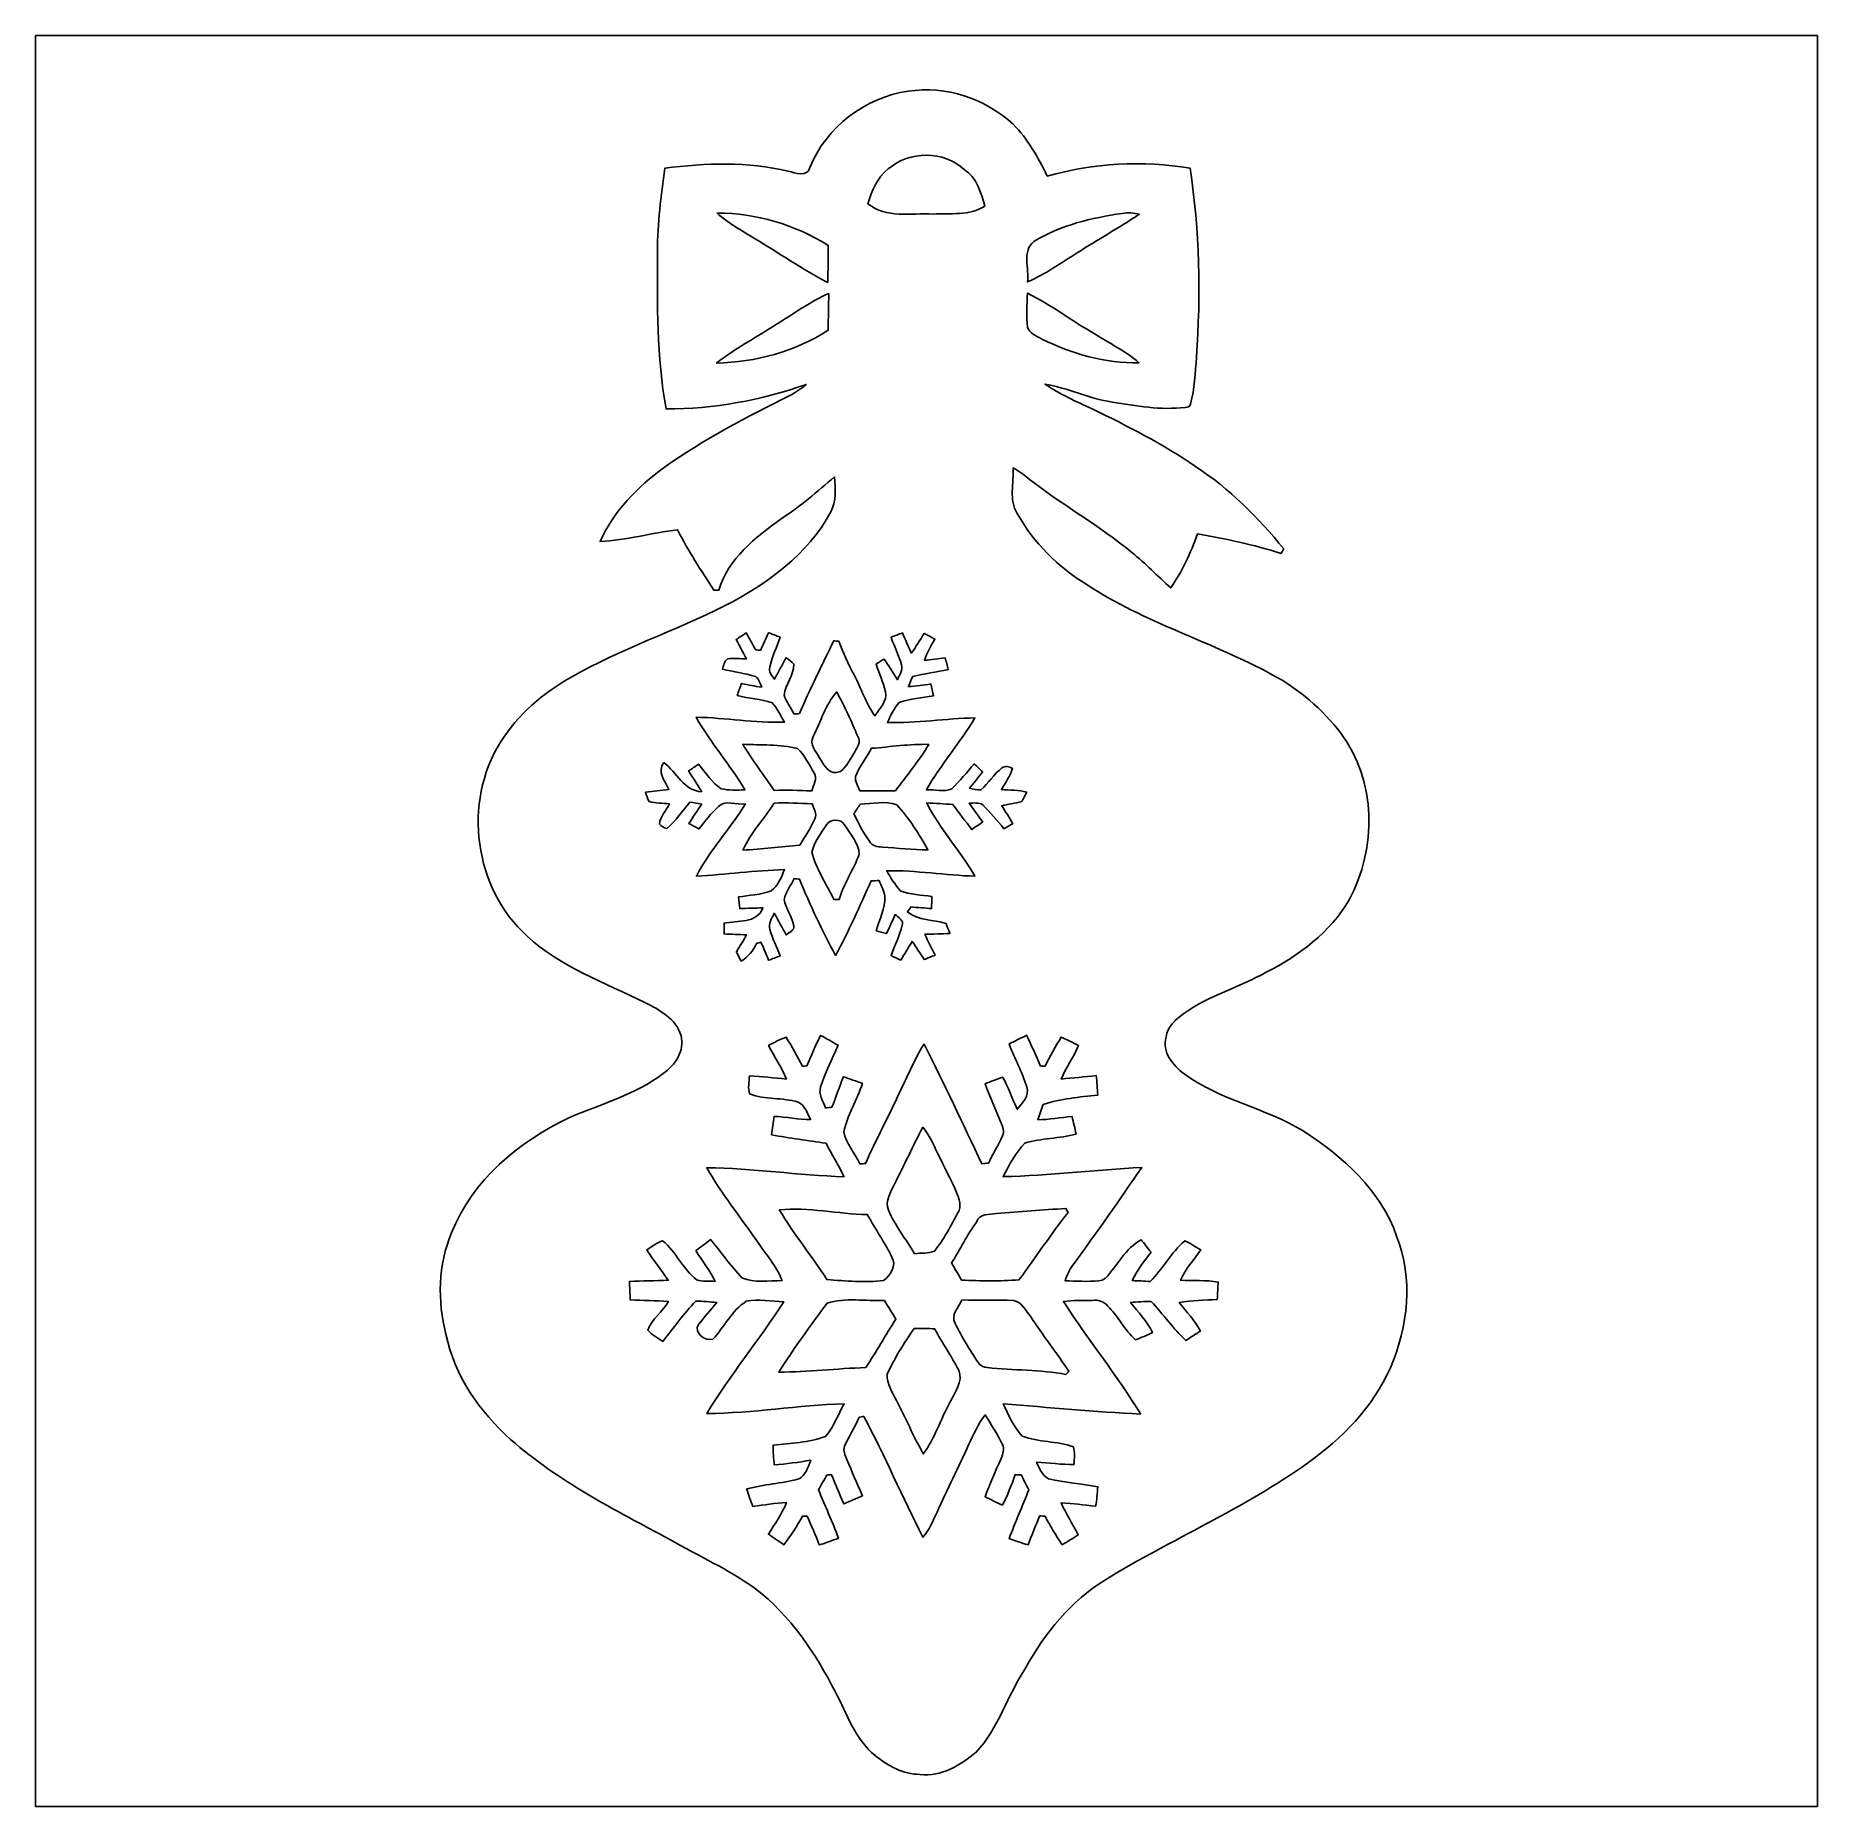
# Model space of a CAD drawing. Header units: centimetres. Extents: x -16.8 to 16.8, y -16.7 to 16.7.
import ezdxf

# ---------------------------------------------------------------- set-up
doc = ezdxf.new("R2010")
doc.units = ezdxf.units.CM
doc.header["$MEASUREMENT"] = 0
doc.layers.add('Layer 1', color=7, linetype='Continuous')

msp = doc.modelspace()

# ---------------------------------------------------------------- linework, layer by layer
at = {"layer": 'Layer 1', "color": 7}
for points, knots in [([(-16.77458, 16.66875), (-16.77458, 16.66875), (16.77458, 16.66875), (16.77458, 16.66875), (16.77458, 16.66875), (16.77458, 16.66875), (16.77458, -16.66875), (16.77458, -16.66875), (16.77458, -16.66875), (16.77458, -16.66875), (-16.77458, -16.66875), (-16.77458, -16.66875), (-16.77458, -16.66875), (-16.77458, -16.66875), (-16.77458, 16.66875), (-16.77458, 16.66875), (-16.77458, 16.66875), (-16.77458, 16.66875), (-16.77458, 16.66875), (-16.77458, 16.66875)], [0, 0, 0, 0, 0.16666667, 0.16666667, 0.16666667, 0.16666667, 0.33333333, 0.33333333, 0.33333333, 0.33333333, 0.5, 0.5, 0.5, 0.5, 0.66666667, 0.66666667, 0.66666667, 0.66666667, 1, 1, 1, 1]), ([(-0.34713, 15.62276), (-1.15605, 15.50458), (-1.89018, 14.94966), (-2.19498, 14.18661), (-2.19498, 14.18661), (-2.24684, 13.99117), (-2.47156, 14.08747), (-2.60491, 14.11429), (-2.60491, 14.11429), (-3.36515, 14.30091), (-4.15784, 14.27057), (-4.92831, 14.17249), (-4.92831, 14.17249), (-4.98969, 13.65426), (-5.074, 13.13568), (-5.06377, 12.61181), (-5.06377, 12.61181), (-5.06765, 11.62085), (-5.08353, 10.62108), (-4.90432, 9.64247), (-4.90432, 9.64247), (-4.00473, 9.63789), (-3.11185, 9.80405), (-2.26483, 10.10179), (-2.26483, 10.10179), (-2.35867, 10.02736), (-2.45498, 9.95504), (-2.56117, 9.8993), (-2.56117, 9.8993), (-3.37855, 9.49078), (-4.19629, 9.07133), (-4.93995, 8.53652), (-4.93995, 8.53652), (-5.44019, 8.17457), (-5.89386, 7.71419), (-6.1468, 7.1434), (-6.1468, 7.1434), (-5.65326, 7.16774), (-5.17631, 7.3085), (-4.68665, 7.36318), (-4.68665, 7.36318), (-4.48592, 6.96877), (-4.24286, 6.598), (-4.00156, 6.22759), (-4.00156, 6.22759), (-3.97828, 6.22794), (-3.93136, 6.229), (-3.90807, 6.22935), (-3.90807, 6.22935), (-3.73768, 6.82449), (-3.21486, 7.21924), (-2.73967, 7.57167), (-2.73967, 7.57167), (-2.37666, 7.80097), (-2.05881, 8.08955), (-1.72932, 8.36224), (-1.72932, 8.36224), (-1.72261, 8.14105), (-1.69051, 7.90046), (-1.80375, 7.70043), (-1.80375, 7.70043), (-2.23203, 6.89892), (-2.99826, 6.34683), (-3.78989, 5.93972), (-3.78989, 5.93972), (-4.73957, 5.46135), (-5.75486, 5.12304), (-6.68126, 4.59775), (-6.68126, 4.59775), (-7.21219, 4.29542), (-7.69585, 3.88726), (-8.02181, 3.3655), (-8.02181, 3.3655), (-8.73407, 2.23626), (-8.51817, 0.60643), (-7.51875, -0.2861), (-7.51875, -0.2861), (-6.88904, -0.86819), (-6.06354, -1.1617), (-5.30507, -1.53141), (-5.30507, -1.53141), (-5.03449, -1.67252), (-4.71382, -1.83833), (-4.62245, -2.15583), (-4.62245, -2.15583), (-4.54378, -2.44052), (-4.73534, -2.71674), (-4.95864, -2.87161), (-4.95864, -2.87161), (-5.48746, -3.27201), (-6.13445, -3.44699), (-6.73453, -3.70523), (-6.73453, -3.70523), (-7.67574, -4.15996), (-8.5538, -4.87645), (-8.94362, -5.87304), (-8.94362, -5.87304), (-9.19974, -6.47312), (-9.20997, -7.15257), (-9.04804, -7.77875), (-9.04804, -7.77875), (-8.89353, -8.56333), (-8.41234, -9.24031), (-7.82602, -9.76665), (-7.82602, -9.76665), (-6.9342, -10.5477), (-5.87128, -11.08922), (-4.83235, -11.64414), (-4.83235, -11.64414), (-4.29436, -11.95105), (-3.72674, -12.20929), (-3.22157, -12.57159), (-3.22157, -12.57159), (-2.55834, -13.075), (-2.09233, -13.7862), (-1.7145, -14.51786), (-1.7145, -14.51786), (-1.49613, -14.93344), (-1.34091, -15.4051), (-0.96626, -15.71307), (-0.96626, -15.71307), (-0.72355, -15.89828), (-0.43991, -16.07079), (-0.12347, -16.06691), (-0.12347, -16.06691), (0.28011, -16.11983), (0.64029, -15.89017), (0.93698, -15.64852), (0.93698, -15.64852), (1.35643, -15.19449), (1.52717, -14.57819), (1.86196, -14.06772), (1.86196, -14.06772), (2.22956, -13.40591), (2.71886, -12.80266), (3.36938, -12.40084), (3.36938, -12.40084), (4.61998, -11.6399), (5.97711, -11.05853), (7.17303, -10.20692), (7.17303, -10.20692), (7.82496, -9.7476), (8.40916, -9.15317), (8.73407, -8.41481), (8.73407, -8.41481), (9.06921, -7.6394), (9.17187, -6.73065), (8.85084, -5.93302), (8.85084, -5.93302), (8.55945, -5.06554), (7.83449, -4.43512), (7.08977, -3.95041), (7.08977, -3.95041), (6.37893, -3.51755), (5.52485, -3.37467), (4.84964, -2.87655), (4.84964, -2.87655), (4.64361, -2.71427), (4.42489, -2.46909), (4.51273, -2.18475), (4.51273, -2.18475), (4.53178, -1.98614), (4.69406, -1.8475), (4.84752, -1.74166), (4.84752, -1.74166), (5.32024, -1.40159), (5.89209, -1.2506), (6.3948, -0.9652), (6.3948, -0.9652), (7.01851, -0.6537), (7.60377, -0.21061), (7.95902, 0.3997), (7.95902, 0.3997), (8.48325, 1.3649), (8.47302, 2.64089), (7.80309, 3.53448), (7.80309, 3.53448), (7.45278, 3.98533), (7.01534, 4.37056), (6.5091, 4.63762), (6.5091, 4.63762), (5.37139, 5.25745), (4.10492, 5.61904), (3.01731, 6.33377), (3.01731, 6.33377), (2.48214, 6.66609), (2.01189, 7.11553), (1.70956, 7.67256), (1.70956, 7.67256), (1.54693, 7.92868), (1.64641, 8.24759), (1.63336, 8.53087), (1.63336, 8.53087), (1.7399, 8.47019), (1.83727, 8.39541), (1.93357, 8.31956), (1.93357, 8.31956), (2.55764, 7.83026), (3.25684, 7.44432), (3.8675, 6.93737), (3.8675, 6.93737), (4.12679, 6.73276), (4.35187, 6.4897), (4.59987, 6.27204), (4.59987, 6.27204), (4.8133, 6.58601), (4.97769, 6.92926), (5.10258, 7.28698), (5.10258, 7.28698), (5.63421, 7.19702), (6.16232, 7.08378), (6.67702, 6.92185), (6.67702, 6.92185), (6.68972, 6.94302), (6.71477, 6.985), (6.72747, 7.00617), (6.72747, 7.00617), (6.24381, 7.59284), (5.70724, 8.14493), (5.06342, 8.55627), (5.06342, 8.55627), (4.45558, 8.98666), (3.7846, 9.31298), (3.11997, 9.64389), (3.11997, 9.64389), (2.8127, 9.77759), (2.50966, 9.92223), (2.22991, 10.10779), (2.22991, 10.10779), (2.66136, 10.03441), (3.05999, 9.83544), (3.49356, 9.77018), (3.49356, 9.77018), (3.94758, 9.69398), (4.41007, 9.61743), (4.87151, 9.66787), (4.87151, 9.66787), (4.91455, 9.67352), (4.96711, 9.67916), (4.97276, 9.73279), (4.97276, 9.73279), (5.04754, 10.02065), (5.06342, 10.32016), (5.08247, 10.61544), (5.08247, 10.61544), (5.16819, 11.80006), (5.14032, 12.99669), (4.96499, 14.17214), (4.96499, 14.17214), (4.07211, 14.32807), (3.14537, 14.26845), (2.27401, 14.02327), (2.27401, 14.02327), (2.10432, 14.37605), (1.90747, 14.72071), (1.63019, 15.00082), (1.63019, 15.00082), (1.10737, 15.4873), (0.3616, 15.73107), (-0.34713, 15.62276)], [0, 0, 0, 0, 0.01515152, 0.01515152, 0.01515152, 0.01515152, 0.03030303, 0.03030303, 0.03030303, 0.03030303, 0.04545455, 0.04545455, 0.04545455, 0.04545455, 0.06060606, 0.06060606, 0.06060606, 0.06060606, 0.07575758, 0.07575758, 0.07575758, 0.07575758, 0.09090909, 0.09090909, 0.09090909, 0.09090909, 0.10606061, 0.10606061, 0.10606061, 0.10606061, 0.12121212, 0.12121212, 0.12121212, 0.12121212, 0.13636364, 0.13636364, 0.13636364, 0.13636364, 0.15151515, 0.15151515, 0.15151515, 0.15151515, 0.16666667, 0.16666667, 0.16666667, 0.16666667, 0.18181818, 0.18181818, 0.18181818, 0.18181818, 0.1969697, 0.1969697, 0.1969697, 0.1969697, 0.21212121, 0.21212121, 0.21212121, 0.21212121, 0.22727273, 0.22727273, 0.22727273, 0.22727273, 0.24242424, 0.24242424, 0.24242424, 0.24242424, 0.25757576, 0.25757576, 0.25757576, 0.25757576, 0.27272727, 0.27272727, 0.27272727, 0.27272727, 0.28787879, 0.28787879, 0.28787879, 0.28787879, 0.3030303, 0.3030303, 0.3030303, 0.3030303, 0.31818182, 0.31818182, 0.31818182, 0.31818182, 0.33333333, 0.33333333, 0.33333333, 0.33333333, 0.34848485, 0.34848485, 0.34848485, 0.34848485, 0.36363636, 0.36363636, 0.36363636, 0.36363636, 0.37878788, 0.37878788, 0.37878788, 0.37878788, 0.39393939, 0.39393939, 0.39393939, 0.39393939, 0.40909091, 0.40909091, 0.40909091, 0.40909091, 0.42424242, 0.42424242, 0.42424242, 0.42424242, 0.43939394, 0.43939394, 0.43939394, 0.43939394, 0.45454545, 0.45454545, 0.45454545, 0.45454545, 0.46969697, 0.46969697, 0.46969697, 0.46969697, 0.48484848, 0.48484848, 0.48484848, 0.48484848, 0.5, 0.5, 0.5, 0.5, 0.51515152, 0.51515152, 0.51515152, 0.51515152, 0.53030303, 0.53030303, 0.53030303, 0.53030303, 0.54545455, 0.54545455, 0.54545455, 0.54545455, 0.56060606, 0.56060606, 0.56060606, 0.56060606, 0.57575758, 0.57575758, 0.57575758, 0.57575758, 0.59090909, 0.59090909, 0.59090909, 0.59090909, 0.60606061, 0.60606061, 0.60606061, 0.60606061, 0.62121212, 0.62121212, 0.62121212, 0.62121212, 0.63636364, 0.63636364, 0.63636364, 0.63636364, 0.65151515, 0.65151515, 0.65151515, 0.65151515, 0.66666667, 0.66666667, 0.66666667, 0.66666667, 0.68181818, 0.68181818, 0.68181818, 0.68181818, 0.6969697, 0.6969697, 0.6969697, 0.6969697, 0.71212121, 0.71212121, 0.71212121, 0.71212121, 0.72727273, 0.72727273, 0.72727273, 0.72727273, 0.74242424, 0.74242424, 0.74242424, 0.74242424, 0.75757576, 0.75757576, 0.75757576, 0.75757576, 0.77272727, 0.77272727, 0.77272727, 0.77272727, 0.78787879, 0.78787879, 0.78787879, 0.78787879, 0.8030303, 0.8030303, 0.8030303, 0.8030303, 0.81818182, 0.81818182, 0.81818182, 0.81818182, 0.83333333, 0.83333333, 0.83333333, 0.83333333, 0.84848485, 0.84848485, 0.84848485, 0.84848485, 0.86363636, 0.86363636, 0.86363636, 0.86363636, 0.87878788, 0.87878788, 0.87878788, 0.87878788, 0.89393939, 0.89393939, 0.89393939, 0.89393939, 0.90909091, 0.90909091, 0.90909091, 0.90909091, 0.92424242, 0.92424242, 0.92424242, 0.92424242, 0.93939394, 0.93939394, 0.93939394, 0.93939394, 0.95454545, 0.95454545, 0.95454545, 0.95454545, 0.96969697, 0.96969697, 0.96969697, 0.96969697, 1, 1, 1, 1]), ([(-0.72002, 14.16085), (-0.32314, 14.49987), (0.32103, 14.50834), (0.71155, 14.15133), (0.71155, 14.15133), (0.94968, 13.99681), (1.02694, 13.71424), (1.0982, 13.45706), (1.0982, 13.45706), (0.80645, 13.27891), (0.44979, 13.32301), (0.12347, 13.3096), (0.12347, 13.3096), (-0.2861, 13.33288), (-0.75883, 13.2207), (-1.10243, 13.50504), (-1.10243, 13.50504), (-1.02553, 13.74704), (-0.92992, 14.00246), (-0.72002, 14.16085)], [0, 0, 0, 0, 0.16666667, 0.16666667, 0.16666667, 0.16666667, 0.33333333, 0.33333333, 0.33333333, 0.33333333, 0.5, 0.5, 0.5, 0.5, 0.66666667, 0.66666667, 0.66666667, 0.66666667, 1, 1, 1, 1]), ([(-3.94406, 13.32653), (-3.20887, 13.33041), (-2.47297, 13.10887), (-1.84997, 12.72011), (-1.84997, 12.72011), (-1.85279, 12.48727), (-1.85244, 12.25409), (-1.85808, 12.02126), (-1.85808, 12.02126), (-2.33468, 12.26644), (-2.77495, 12.57829), (-3.23815, 12.84781), (-3.23815, 12.84781), (-3.47663, 13.00233), (-3.73168, 13.13603), (-3.94406, 13.32653)], [0, 0, 0, 0, 0.2, 0.2, 0.2, 0.2, 0.4, 0.4, 0.4, 0.4, 0.6, 0.6, 0.6, 0.6, 1, 1, 1, 1]), ([(3.68829, 13.32089), (3.79377, 13.33888), (3.90102, 13.33112), (4.00509, 13.30678), (4.00509, 13.30678), (3.62691, 13.04784), (3.22121, 12.83123), (2.83951, 12.57759), (2.83951, 12.57759), (2.52836, 12.39379), (2.23696, 12.17083), (1.90112, 12.0336), (1.90112, 12.0336), (1.9371, 12.27137), (1.79141, 12.61957), (2.02283, 12.79066), (2.02283, 12.79066), (2.52377, 13.10217), (3.10974, 13.2401), (3.68829, 13.32089)], [0, 0, 0, 0, 0.16666667, 0.16666667, 0.16666667, 0.16666667, 0.33333333, 0.33333333, 0.33333333, 0.33333333, 0.5, 0.5, 0.5, 0.5, 0.66666667, 0.66666667, 0.66666667, 0.66666667, 1, 1, 1, 1]), ([(-2.76895, 11.27054), (-2.46309, 11.45716), (-2.16888, 11.66918), (-1.83974, 11.81382), (-1.83974, 11.81382), (-1.84291, 11.58275), (-1.84891, 11.35204), (-1.85103, 11.12097), (-1.85103, 11.12097), (-2.47615, 10.72162), (-3.21416, 10.51736), (-3.95358, 10.50502), (-3.95358, 10.50502), (-3.58422, 10.79782), (-3.15877, 11.00737), (-2.76895, 11.27054)], [0, 0, 0, 0, 0.2, 0.2, 0.2, 0.2, 0.4, 0.4, 0.4, 0.4, 0.6, 0.6, 0.6, 0.6, 1, 1, 1, 1]), ([(1.90041, 11.81806), (2.3428, 11.60533), (2.73121, 11.30018), (3.15842, 11.06029), (3.15842, 11.06029), (3.43782, 10.87508), (3.74932, 10.73291), (4.00121, 10.50925), (4.00121, 10.50925), (3.3655, 10.49549), (2.73861, 10.67999), (2.17135, 10.95657), (2.17135, 10.95657), (2.07257, 11.01372), (1.94134, 11.05994), (1.90218, 11.17847), (1.90218, 11.17847), (1.88242, 11.39119), (1.89018, 11.60498), (1.90041, 11.81806)], [0, 0, 0, 0, 0.16666667, 0.16666667, 0.16666667, 0.16666667, 0.33333333, 0.33333333, 0.33333333, 0.33333333, 0.5, 0.5, 0.5, 0.5, 0.66666667, 0.66666667, 0.66666667, 0.66666667, 1, 1, 1, 1]), ([(-3.58422, 5.29907), (-3.52108, 5.34035), (-3.45828, 5.38198), (-3.39549, 5.42396), (-3.39549, 5.42396), (-3.33481, 5.31883), (-3.27589, 5.21264), (-3.21663, 5.10611), (-3.21663, 5.10611), (-3.19334, 5.10328), (-3.14678, 5.09729), (-3.12349, 5.09446), (-3.12349, 5.09446), (-3.0734, 5.20524), (-3.02331, 5.31601), (-2.97321, 5.42678), (-2.97321, 5.42678), (-2.90054, 5.39997), (-2.82857, 5.3721), (-2.75661, 5.34353), (-2.75661, 5.34353), (-2.81869, 5.15585), (-2.90689, 4.97628), (-2.95099, 4.78296), (-2.95099, 4.78296), (-2.9785, 4.69547), (-2.9143, 4.61751), (-2.8642, 4.55295), (-2.8642, 4.55295), (-2.78271, 4.68277), (-2.72168, 4.82318), (-2.64513, 4.95582), (-2.64513, 4.95582), (-2.59468, 4.91737), (-2.54141, 4.88068), (-2.49837, 4.83306), (-2.49837, 4.83306), (-2.49696, 4.62527), (-2.65218, 4.45558), (-2.68217, 4.25344), (-2.68217, 4.25344), (-2.6416, 4.12433), (-2.55411, 4.01461), (-2.48991, 3.89537), (-2.48991, 3.89537), (-2.46521, 3.89749), (-2.41582, 3.90243), (-2.39148, 3.90454), (-2.39148, 3.90454), (-2.19322, 4.36915), (-1.96744, 4.82177), (-1.74519, 5.27509), (-1.74519, 5.27509), (-1.72226, 5.27297), (-1.67675, 5.26909), (-1.65382, 5.26697), (-1.65382, 5.26697), (-1.56633, 5.05143), (-1.4732, 4.83799), (-1.36313, 4.63268), (-1.36313, 4.63268), (-1.22802, 4.37833), (-1.14124, 4.09751), (-0.97084, 3.86256), (-0.97084, 3.86256), (-0.88547, 4.00438), (-0.73378, 4.1335), (-0.77223, 4.31765), (-0.77223, 4.31765), (-0.81598, 4.49615), (-0.89359, 4.66372), (-0.94862, 4.8387), (-0.94862, 4.8387), (-0.89853, 4.8701), (-0.84843, 4.90114), (-0.79798, 4.93254), (-0.79798, 4.93254), (-0.70414, 4.80907), (-0.63394, 4.67042), (-0.5461, 4.54307), (-0.5461, 4.54307), (-0.50976, 4.63127), (-0.4378, 4.72299), (-0.4699, 4.82318), (-0.4699, 4.82318), (-0.52176, 5.00168), (-0.60678, 5.16784), (-0.6671, 5.34317), (-0.6671, 5.34317), (-0.59584, 5.37104), (-0.52423, 5.39856), (-0.45226, 5.42431), (-0.45226, 5.42431), (-0.39688, 5.29731), (-0.34431, 5.1689), (-0.28575, 5.04296), (-0.28575, 5.04296), (-0.19791, 5.16114), (-0.12241, 5.28743), (-0.04621, 5.41337), (-0.04621, 5.41337), (0.02152, 5.3781), (0.08961, 5.34282), (0.15769, 5.30754), (0.15769, 5.30754), (0.08467, 5.17913), (0.01164, 5.05001), (-0.03986, 4.91102), (-0.03986, 4.91102), (0.09102, 4.91525), (0.22084, 4.93536), (0.35031, 4.95618), (0.35031, 4.95618), (0.37218, 4.8828), (0.39158, 4.80871), (0.40922, 4.73428), (0.40922, 4.73428), (0.18627, 4.6923), (-0.03704, 4.64996), (-0.25929, 4.60375), (-0.25929, 4.60375), (-0.28681, 4.54025), (-0.31503, 4.4771), (-0.34149, 4.4129), (-0.34149, 4.4129), (-0.19897, 4.41713), (-0.05786, 4.44006), (0.08326, 4.46229), (0.08326, 4.46229), (0.09878, 4.38785), (0.1143, 4.31377), (0.12982, 4.23898), (0.12982, 4.23898), (-0.08608, 4.19982), (-0.31009, 4.18536), (-0.51682, 4.11127), (-0.51682, 4.11127), (-0.61348, 4.00509), (-0.67169, 3.86715), (-0.73625, 3.73944), (-0.73625, 3.73944), (-0.18486, 3.71651), (0.3623, 3.81423), (0.91299, 3.82482), (0.91299, 3.82482), (0.63218, 3.35668), (0.26776, 2.94111), (-0.00212, 2.46733), (-0.00212, 2.46733), (0.14993, 2.49202), (0.33267, 2.41053), (0.47413, 2.48955), (0.47413, 2.48955), (0.629, 2.63384), (0.75988, 2.80141), (0.89923, 2.95981), (0.89923, 2.95981), (0.95144, 2.90865), (1.00365, 2.85679), (1.05551, 2.80458), (1.05551, 2.80458), (0.97472, 2.70263), (0.88935, 2.60421), (0.80962, 2.50119), (0.80962, 2.50119), (0.88053, 2.48532), (0.95215, 2.46556), (1.02588, 2.46733), (1.02588, 2.46733), (1.16734, 2.59539), (1.26824, 2.76613), (1.42134, 2.88219), (1.42134, 2.88219), (1.47849, 2.93194), (1.5561, 2.89736), (1.61819, 2.87761), (1.61819, 2.87761), (1.58256, 2.72768), (1.48308, 2.60632), (1.41146, 2.47297), (1.41146, 2.47297), (1.57021, 2.46662), (1.73249, 2.46627), (1.88807, 2.42676), (1.88807, 2.42676), (1.85455, 2.36467), (1.82809, 2.29764), (1.78259, 2.24331), (1.78259, 2.24331), (1.69086, 2.22497), (1.50777, 2.18899), (1.41605, 2.17099), (1.41605, 2.17099), (1.48661, 2.05881), (1.56245, 1.94945), (1.62454, 1.83198), (1.62454, 1.83198), (1.5688, 1.80058), (1.51342, 1.76918), (1.45838, 1.73778), (1.45838, 1.73778), (1.3268, 1.88983), (1.20015, 2.04611), (1.05763, 2.18722), (1.05763, 2.18722), (0.9846, 2.23873), (0.88829, 2.21615), (0.80539, 2.22074), (0.80539, 2.22074), (0.88089, 2.09762), (0.97084, 1.98402), (1.05904, 1.86937), (1.05904, 1.86937), (0.99166, 1.81857), (0.92251, 1.76953), (0.85231, 1.72261), (0.85231, 1.72261), (0.73484, 1.88172), (0.60925, 2.03306), (0.49424, 2.19357), (0.49424, 2.19357), (0.33055, 2.2038), (0.16863, 2.21686), (0.00529, 2.22215), (0.00529, 2.22215), (0.25083, 1.72791), (0.63535, 1.3208), (0.91158, 0.8449), (0.91158, 0.8449), (0.35701, 0.85796), (-0.19403, 0.95497), (-0.74895, 0.94721), (-0.74895, 0.94721), (-0.67663, 0.8128), (-0.59161, 0.68545), (-0.49354, 0.56797), (-0.49354, 0.56797), (-0.30656, 0.49177), (-0.09878, 0.49283), (0.09913, 0.4632), (0.09913, 0.4632), (0.09948, 0.38629), (0.09772, 0.30939), (0.09525, 0.23248), (0.09525, 0.23248), (-0.03422, 0.24342), (-0.16369, 0.25435), (-0.29245, 0.26529), (-0.29245, 0.26529), (-0.30903, 0.24165), (-0.34219, 0.19438), (-0.35878, 0.1711), (-0.35878, 0.1711), (-0.15381, 0.00106), (0.12876, 0.03351), (0.3683, -0.04868), (0.3683, -0.04868), (0.38664, -0.0949), (0.42298, -0.18768), (0.44132, -0.23424), (0.44132, -0.23424), (0.28328, -0.24271), (0.12559, -0.24871), (-0.03246, -0.24941), (-0.03246, -0.24941), (0.02893, -0.38206), (0.09596, -0.51188), (0.16087, -0.64347), (0.16087, -0.64347), (0.09243, -0.67098), (0.02434, -0.69885), (-0.04339, -0.72602), (-0.04339, -0.72602), (-0.11853, -0.61136), (-0.19156, -0.49601), (-0.27058, -0.38453), (-0.27058, -0.38453), (-0.34184, -0.50165), (-0.41169, -0.62018), (-0.48401, -0.73695), (-0.48401, -0.73695), (-0.54575, -0.70908), (-0.60643, -0.68016), (-0.6671, -0.65088), (-0.6671, -0.65088), (-0.6029, -0.45861), (-0.50377, -0.27799), (-0.45614, -0.08043), (-0.45614, -0.08043), (-0.42228, 0.0187), (-0.53305, 0.06597), (-0.59161, 0.12171), (-0.59161, 0.12171), (-0.64382, 0.00071), (-0.69497, -0.12065), (-0.75494, -0.23813), (-0.75494, -0.23813), (-0.8188, -0.22154), (-0.8823, -0.20461), (-0.9458, -0.18768), (-0.9458, -0.18768), (-0.89218, 0.03104), (-0.76906, 0.23601), (-0.78281, 0.46814), (-0.78281, 0.46814), (-0.80186, 0.5715), (-0.85266, 0.66534), (-0.89323, 0.76094), (-0.89323, 0.76094), (-0.94192, 0.75953), (-0.9906, 0.75812), (-1.03928, 0.75671), (-1.03928, 0.75671), (-1.25624, 0.28504), (-1.46579, -0.19156), (-1.71062, -0.64911), (-1.71062, -0.64911), (-1.96462, -0.1845), (-2.19251, 0.29598), (-2.39007, 0.78775), (-2.39007, 0.78775), (-2.41547, 0.79022), (-2.46662, 0.79516), (-2.49202, 0.79763), (-2.49202, 0.79763), (-2.55729, 0.66816), (-2.65254, 0.54786), (-2.68041, 0.40323), (-2.68041, 0.40323), (-2.64936, 0.22966), (-2.53083, 0.08467), (-2.49837, -0.0889), (-2.49837, -0.0889), (-2.48144, -0.17639), (-2.59115, -0.20955), (-2.64089, -0.26211), (-2.64089, -0.26211), (-2.71815, -0.12735), (-2.79012, 0.01058), (-2.86561, 0.14605), (-2.86561, 0.14605), (-2.91148, 0.05151), (-2.98662, -0.05045), (-2.94993, -0.16051), (-2.94993, -0.16051), (-2.90266, -0.33161), (-2.81834, -0.48966), (-2.75414, -0.65511), (-2.75414, -0.65511), (-2.82646, -0.68474), (-2.89948, -0.71261), (-2.97286, -0.73872), (-2.97286, -0.73872), (-3.01766, -0.62442), (-3.06352, -0.51012), (-3.11785, -0.3997), (-3.11785, -0.3997), (-3.13831, -0.40499), (-3.17853, -0.41593), (-3.19899, -0.42157), (-3.19899, -0.42157), (-3.26143, -0.55845), (-3.35703, -0.67839), (-3.48897, -0.75389), (-3.48897, -0.75389), (-3.51966, -0.69744), (-3.55, -0.64135), (-3.58034, -0.58526), (-3.58034, -0.58526), (-3.51614, -0.47766), (-3.45158, -0.37006), (-3.38878, -0.26211), (-3.38878, -0.26211), (-3.53025, -0.25435), (-3.67171, -0.24906), (-3.81282, -0.24448), (-3.81282, -0.24448), (-3.81282, -0.19368), (-3.81282, -0.09172), (-3.81282, -0.04057), (-3.81282, -0.04057), (-3.56129, 0.01023), (-3.19405, -0.05221), (-3.08151, 0.24589), (-3.08151, 0.24589), (-3.22651, 0.24306), (-3.3715, 0.23883), (-3.51614, 0.23319), (-3.51614, 0.23319), (-3.52566, 0.30621), (-3.53448, 0.37924), (-3.54154, 0.45191), (-3.54154, 0.45191), (-3.33763, 0.48824), (-3.12138, 0.49071), (-2.92629, 0.56762), (-2.92629, 0.56762), (-2.79047, 0.65793), (-2.73756, 0.82585), (-2.67159, 0.96696), (-2.67159, 0.96696), (-3.22686, 0.95003), (-3.77896, 0.88053), (-4.33246, 0.84102), (-4.33246, 0.84102), (-4.08587, 1.33385), (-3.69358, 1.73355), (-3.41101, 2.2038), (-3.41101, 2.2038), (-3.56941, 2.17523), (-3.78778, 2.29411), (-3.91866, 2.15477), (-3.91866, 2.15477), (-4.05659, 2.02883), (-4.16842, 1.87854), (-4.28625, 1.7339), (-4.28625, 1.7339), (-4.34904, 1.76777), (-4.41184, 1.80164), (-4.47463, 1.83515), (-4.47463, 1.83515), (-4.39632, 1.95827), (-4.31165, 2.07751), (-4.2351, 2.20204), (-4.2351, 2.20204), (-4.30848, 2.21439), (-4.38185, 2.22532), (-4.45523, 2.23696), (-4.45523, 2.23696), (-4.60022, 2.07398), (-4.71452, 1.87607), (-4.89232, 1.74449), (-4.89232, 1.74449), (-4.9463, 1.75366), (-4.9911, 1.78717), (-5.0292, 1.82421), (-5.0292, 1.82421), (-5.0105, 1.96815), (-4.90396, 2.07857), (-4.83976, 2.20345), (-4.83976, 2.20345), (-4.96746, 2.22321), (-5.10081, 2.21368), (-5.22499, 2.25213), (-5.22499, 2.25213), (-5.25604, 2.30646), (-5.27156, 2.36784), (-5.29096, 2.42641), (-5.29096, 2.42641), (-5.14421, 2.44404), (-4.99745, 2.46098), (-4.84999, 2.47791), (-4.84999, 2.47791), (-4.92619, 2.64019), (-5.08106, 2.81058), (-4.94383, 2.98274), (-4.94383, 2.98274), (-4.70359, 2.80035), (-4.57341, 2.45357), (-4.23333, 2.43346), (-4.23333, 2.43346), (-4.31024, 2.56787), (-4.39843, 2.69522), (-4.47851, 2.82716), (-4.47851, 2.82716), (-4.41678, 2.86844), (-4.35469, 2.90936), (-4.2926, 2.94993), (-4.2926, 2.94993), (-4.15149, 2.79823), (-4.04918, 2.59962), (-3.86715, 2.49096), (-3.86715, 2.49096), (-3.72145, 2.4571), (-3.56835, 2.46309), (-3.41948, 2.46874), (-3.41948, 2.46874), (-3.69464, 2.94323), (-4.07, 3.35562), (-4.3374, 3.83575), (-4.3374, 3.83575), (-3.78213, 3.82764), (-3.23144, 3.72428), (-2.67511, 3.74297), (-2.67511, 3.74297), (-2.74743, 3.8675), (-2.81093, 4.00191), (-2.90583, 4.10951), (-2.90583, 4.10951), (-3.11997, 4.17583), (-3.34645, 4.19065), (-3.56376, 4.24639), (-3.56376, 4.24639), (-3.53871, 4.32118), (-3.5119, 4.39526), (-3.48333, 4.46899), (-3.48333, 4.46899), (-3.35668, 4.445), (-3.23039, 4.41889), (-3.10268, 4.40443), (-3.10268, 4.40443), (-3.13619, 4.47216), (-3.15278, 4.56106), (-3.22157, 4.60269), (-3.22157, 4.60269), (-3.42441, 4.66549), (-3.63573, 4.69583), (-3.84316, 4.73851), (-3.84316, 4.73851), (-3.81459, 4.80413), (-3.8167, 4.90114), (-3.74438, 4.93571), (-3.74438, 4.93571), (-3.62761, 4.95476), (-3.50908, 4.93677), (-3.3909, 4.93571), (-3.3909, 4.93571), (-3.45369, 5.05778), (-3.52072, 5.17772), (-3.58422, 5.29907), (-3.58422, 5.29907), (-3.58422, 5.29907), (-3.58422, 5.29907), (-3.58422, 5.29907)], [0, 0, 0, 0, 0.00757576, 0.00757576, 0.00757576, 0.00757576, 0.01515152, 0.01515152, 0.01515152, 0.01515152, 0.02272727, 0.02272727, 0.02272727, 0.02272727, 0.03030303, 0.03030303, 0.03030303, 0.03030303, 0.03787879, 0.03787879, 0.03787879, 0.03787879, 0.04545455, 0.04545455, 0.04545455, 0.04545455, 0.0530303, 0.0530303, 0.0530303, 0.0530303, 0.06060606, 0.06060606, 0.06060606, 0.06060606, 0.06818182, 0.06818182, 0.06818182, 0.06818182, 0.07575758, 0.07575758, 0.07575758, 0.07575758, 0.08333333, 0.08333333, 0.08333333, 0.08333333, 0.09090909, 0.09090909, 0.09090909, 0.09090909, 0.09848485, 0.09848485, 0.09848485, 0.09848485, 0.10606061, 0.10606061, 0.10606061, 0.10606061, 0.11363636, 0.11363636, 0.11363636, 0.11363636, 0.12121212, 0.12121212, 0.12121212, 0.12121212, 0.12878788, 0.12878788, 0.12878788, 0.12878788, 0.13636364, 0.13636364, 0.13636364, 0.13636364, 0.14393939, 0.14393939, 0.14393939, 0.14393939, 0.15151515, 0.15151515, 0.15151515, 0.15151515, 0.15909091, 0.15909091, 0.15909091, 0.15909091, 0.16666667, 0.16666667, 0.16666667, 0.16666667, 0.17424242, 0.17424242, 0.17424242, 0.17424242, 0.18181818, 0.18181818, 0.18181818, 0.18181818, 0.18939394, 0.18939394, 0.18939394, 0.18939394, 0.1969697, 0.1969697, 0.1969697, 0.1969697, 0.20454545, 0.20454545, 0.20454545, 0.20454545, 0.21212121, 0.21212121, 0.21212121, 0.21212121, 0.21969697, 0.21969697, 0.21969697, 0.21969697, 0.22727273, 0.22727273, 0.22727273, 0.22727273, 0.23484848, 0.23484848, 0.23484848, 0.23484848, 0.24242424, 0.24242424, 0.24242424, 0.24242424, 0.25, 0.25, 0.25, 0.25, 0.25757576, 0.25757576, 0.25757576, 0.25757576, 0.26515152, 0.26515152, 0.26515152, 0.26515152, 0.27272727, 0.27272727, 0.27272727, 0.27272727, 0.28030303, 0.28030303, 0.28030303, 0.28030303, 0.28787879, 0.28787879, 0.28787879, 0.28787879, 0.29545455, 0.29545455, 0.29545455, 0.29545455, 0.3030303, 0.3030303, 0.3030303, 0.3030303, 0.31060606, 0.31060606, 0.31060606, 0.31060606, 0.31818182, 0.31818182, 0.31818182, 0.31818182, 0.32575758, 0.32575758, 0.32575758, 0.32575758, 0.33333333, 0.33333333, 0.33333333, 0.33333333, 0.34090909, 0.34090909, 0.34090909, 0.34090909, 0.34848485, 0.34848485, 0.34848485, 0.34848485, 0.35606061, 0.35606061, 0.35606061, 0.35606061, 0.36363636, 0.36363636, 0.36363636, 0.36363636, 0.37121212, 0.37121212, 0.37121212, 0.37121212, 0.37878788, 0.37878788, 0.37878788, 0.37878788, 0.38636364, 0.38636364, 0.38636364, 0.38636364, 0.39393939, 0.39393939, 0.39393939, 0.39393939, 0.40151515, 0.40151515, 0.40151515, 0.40151515, 0.40909091, 0.40909091, 0.40909091, 0.40909091, 0.41666667, 0.41666667, 0.41666667, 0.41666667, 0.42424242, 0.42424242, 0.42424242, 0.42424242, 0.43181818, 0.43181818, 0.43181818, 0.43181818, 0.43939394, 0.43939394, 0.43939394, 0.43939394, 0.4469697, 0.4469697, 0.4469697, 0.4469697, 0.45454545, 0.45454545, 0.45454545, 0.45454545, 0.46212121, 0.46212121, 0.46212121, 0.46212121, 0.46969697, 0.46969697, 0.46969697, 0.46969697, 0.47727273, 0.47727273, 0.47727273, 0.47727273, 0.48484848, 0.48484848, 0.48484848, 0.48484848, 0.49242424, 0.49242424, 0.49242424, 0.49242424, 0.5, 0.5, 0.5, 0.5, 0.50757576, 0.50757576, 0.50757576, 0.50757576, 0.51515152, 0.51515152, 0.51515152, 0.51515152, 0.52272727, 0.52272727, 0.52272727, 0.52272727, 0.53030303, 0.53030303, 0.53030303, 0.53030303, 0.53787879, 0.53787879, 0.53787879, 0.53787879, 0.54545455, 0.54545455, 0.54545455, 0.54545455, 0.5530303, 0.5530303, 0.5530303, 0.5530303, 0.56060606, 0.56060606, 0.56060606, 0.56060606, 0.56818182, 0.56818182, 0.56818182, 0.56818182, 0.57575758, 0.57575758, 0.57575758, 0.57575758, 0.58333333, 0.58333333, 0.58333333, 0.58333333, 0.59090909, 0.59090909, 0.59090909, 0.59090909, 0.59848485, 0.59848485, 0.59848485, 0.59848485, 0.60606061, 0.60606061, 0.60606061, 0.60606061, 0.61363636, 0.61363636, 0.61363636, 0.61363636, 0.62121212, 0.62121212, 0.62121212, 0.62121212, 0.62878788, 0.62878788, 0.62878788, 0.62878788, 0.63636364, 0.63636364, 0.63636364, 0.63636364, 0.64393939, 0.64393939, 0.64393939, 0.64393939, 0.65151515, 0.65151515, 0.65151515, 0.65151515, 0.65909091, 0.65909091, 0.65909091, 0.65909091, 0.66666667, 0.66666667, 0.66666667, 0.66666667, 0.67424242, 0.67424242, 0.67424242, 0.67424242, 0.68181818, 0.68181818, 0.68181818, 0.68181818, 0.68939394, 0.68939394, 0.68939394, 0.68939394, 0.6969697, 0.6969697, 0.6969697, 0.6969697, 0.70454545, 0.70454545, 0.70454545, 0.70454545, 0.71212121, 0.71212121, 0.71212121, 0.71212121, 0.71969697, 0.71969697, 0.71969697, 0.71969697, 0.72727273, 0.72727273, 0.72727273, 0.72727273, 0.73484848, 0.73484848, 0.73484848, 0.73484848, 0.74242424, 0.74242424, 0.74242424, 0.74242424, 0.75, 0.75, 0.75, 0.75, 0.75757576, 0.75757576, 0.75757576, 0.75757576, 0.76515152, 0.76515152, 0.76515152, 0.76515152, 0.77272727, 0.77272727, 0.77272727, 0.77272727, 0.78030303, 0.78030303, 0.78030303, 0.78030303, 0.78787879, 0.78787879, 0.78787879, 0.78787879, 0.79545455, 0.79545455, 0.79545455, 0.79545455, 0.8030303, 0.8030303, 0.8030303, 0.8030303, 0.81060606, 0.81060606, 0.81060606, 0.81060606, 0.81818182, 0.81818182, 0.81818182, 0.81818182, 0.82575758, 0.82575758, 0.82575758, 0.82575758, 0.83333333, 0.83333333, 0.83333333, 0.83333333, 0.84090909, 0.84090909, 0.84090909, 0.84090909, 0.84848485, 0.84848485, 0.84848485, 0.84848485, 0.85606061, 0.85606061, 0.85606061, 0.85606061, 0.86363636, 0.86363636, 0.86363636, 0.86363636, 0.87121212, 0.87121212, 0.87121212, 0.87121212, 0.87878788, 0.87878788, 0.87878788, 0.87878788, 0.88636364, 0.88636364, 0.88636364, 0.88636364, 0.89393939, 0.89393939, 0.89393939, 0.89393939, 0.90151515, 0.90151515, 0.90151515, 0.90151515, 0.90909091, 0.90909091, 0.90909091, 0.90909091, 0.91666667, 0.91666667, 0.91666667, 0.91666667, 0.92424242, 0.92424242, 0.92424242, 0.92424242, 0.93181818, 0.93181818, 0.93181818, 0.93181818, 0.93939394, 0.93939394, 0.93939394, 0.93939394, 0.9469697, 0.9469697, 0.9469697, 0.9469697, 0.95454545, 0.95454545, 0.95454545, 0.95454545, 0.96212121, 0.96212121, 0.96212121, 0.96212121, 0.96969697, 0.96969697, 0.96969697, 0.96969697, 0.97727273, 0.97727273, 0.97727273, 0.97727273, 0.98484848, 0.98484848, 0.98484848, 0.98484848, 1, 1, 1, 1]), ([(-2.13289, 3.47204), (-2.2165, 3.32669), (-2.07821, 3.19193), (-2.01401, 3.07022), (-2.01401, 3.07022), (-1.9244, 2.93829), (-1.83198, 2.71956), (-1.62207, 2.81622), (-1.62207, 2.81622), (-1.49648, 2.90971), (-1.42946, 3.05788), (-1.34867, 3.18699), (-1.34867, 3.18699), (-1.30422, 3.27237), (-1.22484, 3.37361), (-1.29505, 3.47098), (-1.29505, 3.47098), (-1.41217, 3.75814), (-1.54129, 4.04142), (-1.69051, 4.31341), (-1.69051, 4.31341), (-1.90394, 4.07388), (-1.99002, 3.7532), (-2.13289, 3.47204), (-2.13289, 3.47204), (-2.13289, 3.47204), (-2.13289, 3.47204), (-2.13289, 3.47204)], [0, 0, 0, 0, 0.125, 0.125, 0.125, 0.125, 0.25, 0.25, 0.25, 0.25, 0.375, 0.375, 0.375, 0.375, 0.5, 0.5, 0.5, 0.5, 0.625, 0.625, 0.625, 0.625, 0.75, 0.75, 0.75, 0.75, 1, 1, 1, 1]), ([(-3.45969, 3.32775), (-3.27625, 3.02966), (-3.06846, 2.74743), (-2.86914, 2.45992), (-2.86914, 2.45992), (-2.63313, 2.47156), (-2.39783, 2.45498), (-2.16218, 2.45004), (-2.16218, 2.45004), (-2.13043, 2.55764), (-2.04682, 2.67794), (-2.11737, 2.78694), (-2.11737, 2.78694), (-2.21156, 2.94464), (-2.28988, 3.12491), (-2.42993, 3.24591), (-2.42993, 3.24591), (-2.76578, 3.32881), (-3.11679, 3.31117), (-3.45969, 3.32775), (-3.45969, 3.32775), (-3.45969, 3.32775), (-3.45969, 3.32775), (-3.45969, 3.32775)], [0, 0, 0, 0, 0.14285714, 0.14285714, 0.14285714, 0.14285714, 0.28571429, 0.28571429, 0.28571429, 0.28571429, 0.42857143, 0.42857143, 0.42857143, 0.42857143, 0.57142857, 0.57142857, 0.57142857, 0.57142857, 0.71428571, 0.71428571, 0.71428571, 0.71428571, 1, 1, 1, 1]), ([(-1.03611, 3.2512), (-1.13312, 3.07269), (-1.26153, 2.90901), (-1.33773, 2.71992), (-1.33773, 2.71992), (-1.35079, 2.62502), (-1.28799, 2.53859), (-1.25765, 2.45145), (-1.25765, 2.45145), (-1.03329, 2.45181), (-0.80963, 2.45286), (-0.58491, 2.45357), (-0.58491, 2.45357), (-0.36654, 2.73756), (-0.14323, 3.01907), (0.04374, 3.32528), (0.04374, 3.32528), (-0.31856, 3.3341), (-0.67628, 3.27907), (-1.03611, 3.2512), (-1.03611, 3.2512), (-1.03611, 3.2512), (-1.03611, 3.2512), (-1.03611, 3.2512)], [0, 0, 0, 0, 0.14285714, 0.14285714, 0.14285714, 0.14285714, 0.28571429, 0.28571429, 0.28571429, 0.28571429, 0.42857143, 0.42857143, 0.42857143, 0.42857143, 0.57142857, 0.57142857, 0.57142857, 0.57142857, 0.71428571, 0.71428571, 0.71428571, 0.71428571, 1, 1, 1, 1]), ([(-2.86808, 2.21827), (-3.05788, 1.92017), (-3.31223, 1.65947), (-3.45793, 1.33526), (-3.45793, 1.33526), (-3.09915, 1.35079), (-2.74285, 1.39947), (-2.38513, 1.43051), (-2.38513, 1.43051), (-2.28635, 1.59279), (-2.18123, 1.7526), (-2.10009, 1.92476), (-2.10009, 1.92476), (-2.05105, 2.02106), (-2.12619, 2.11808), (-2.15583, 2.20804), (-2.15583, 2.20804), (-2.3936, 2.21439), (-2.63066, 2.23097), (-2.86808, 2.21827), (-2.86808, 2.21827), (-2.86808, 2.21827), (-2.86808, 2.21827), (-2.86808, 2.21827)], [0, 0, 0, 0, 0.14285714, 0.14285714, 0.14285714, 0.14285714, 0.28571429, 0.28571429, 0.28571429, 0.28571429, 0.42857143, 0.42857143, 0.42857143, 0.42857143, 0.57142857, 0.57142857, 0.57142857, 0.57142857, 0.71428571, 0.71428571, 0.71428571, 0.71428571, 1, 1, 1, 1]), ([(-1.24425, 2.20169), (-1.28517, 2.14171), (-1.32644, 2.08209), (-1.36807, 2.02247), (-1.36807, 2.02247), (-1.27953, 1.84397), (-1.19662, 1.65982), (-1.07068, 1.50319), (-1.07068, 1.50319), (-1.02658, 1.41182), (-0.9204, 1.39735), (-0.83114, 1.3903), (-0.83114, 1.3903), (-0.54575, 1.37266), (-0.26035, 1.34514), (0.02575, 1.33703), (0.02575, 1.33703), (-0.13794, 1.64006), (-0.32985, 1.93569), (-0.56092, 2.18934), (-0.56092, 2.18934), (-0.77964, 2.2666), (-1.01918, 2.20627), (-1.24425, 2.20169), (-1.24425, 2.20169), (-1.24425, 2.20169), (-1.24425, 2.20169), (-1.24425, 2.20169)], [0, 0, 0, 0, 0.125, 0.125, 0.125, 0.125, 0.25, 0.25, 0.25, 0.25, 0.375, 0.375, 0.375, 0.375, 0.5, 0.5, 0.5, 0.5, 0.625, 0.625, 0.625, 0.625, 0.75, 0.75, 0.75, 0.75, 1, 1, 1, 1]), ([(-1.88242, 1.81328), (-1.98473, 1.64853), (-2.12055, 1.48272), (-2.15618, 1.2887), (-2.15618, 1.2887), (-2.07398, 0.97367), (-1.88807, 0.69674), (-1.74554, 0.4064), (-1.74554, 0.4064), (-1.72014, 0.4064), (-1.6697, 0.40711), (-1.6443, 0.40711), (-1.6443, 0.40711), (-1.55363, 0.70697), (-1.37442, 0.96838), (-1.26647, 1.25906), (-1.26647, 1.25906), (-1.27564, 1.46897), (-1.44463, 1.63689), (-1.54164, 1.81257), (-1.54164, 1.81257), (-1.61184, 1.92687), (-1.81116, 1.92899), (-1.88242, 1.81328)], [0, 0, 0, 0, 0.14285714, 0.14285714, 0.14285714, 0.14285714, 0.28571429, 0.28571429, 0.28571429, 0.28571429, 0.42857143, 0.42857143, 0.42857143, 0.42857143, 0.57142857, 0.57142857, 0.57142857, 0.57142857, 0.71428571, 0.71428571, 0.71428571, 0.71428571, 1, 1, 1, 1]), ([(-1.99284, -2.15441), (-1.88278, -2.21403), (-1.772, -2.27471), (-1.66405, -2.34033), (-1.66405, -2.34033), (-1.78012, -2.59856), (-1.905, -2.85433), (-1.99284, -3.1242), (-1.99284, -3.1242), (-2.04435, -3.26143), (-1.94098, -3.39055), (-1.90394, -3.5179), (-1.90394, -3.5179), (-1.8729, -3.51543), (-1.81046, -3.51014), (-1.77941, -3.50767), (-1.77941, -3.50767), (-1.70921, -3.31576), (-1.63724, -3.12455), (-1.56528, -2.9337), (-1.56528, -2.9337), (-1.44392, -2.97145), (-1.32468, -3.01484), (-1.20579, -3.0607), (-1.20579, -3.0607), (-1.3081, -3.36903), (-1.48837, -3.6516), (-1.55857, -3.96946), (-1.55857, -3.96946), (-1.51377, -4.19135), (-1.34726, -4.36809), (-1.25413, -4.57271), (-1.25413, -4.57271), (-1.22731, -4.57129), (-1.17299, -4.56847), (-1.14618, -4.56706), (-1.14618, -4.56706), (-0.95285, -4.11162), (-0.70767, -3.68194), (-0.51012, -3.22862), (-0.51012, -3.22862), (-0.35243, -2.92629), (-0.23001, -2.60456), (-0.04551, -2.31704), (-0.04551, -2.31704), (0.33796, -3.05788), (0.67874, -3.81988), (1.04316, -4.56988), (1.04316, -4.56988), (1.08338, -4.56636), (1.12395, -4.56283), (1.16452, -4.56001), (1.16452, -4.56001), (1.24707, -4.38467), (1.35326, -4.2224), (1.43298, -4.04671), (1.43298, -4.04671), (1.47779, -3.9624), (1.42875, -3.87033), (1.39841, -3.79166), (1.39841, -3.79166), (1.29752, -3.55), (1.19486, -3.30906), (1.10384, -3.06352), (1.10384, -3.06352), (1.21356, -3.0226), (1.32256, -2.98062), (1.43193, -2.93829), (1.43193, -2.93829), (1.54411, -3.1309), (1.61184, -3.34363), (1.7085, -3.54365), (1.7085, -3.54365), (1.80552, -3.429), (1.94451, -3.28789), (1.88771, -3.12385), (1.88771, -3.12385), (1.79881, -2.84551), (1.66158, -2.58621), (1.55363, -2.31563), (1.55363, -2.31563), (1.66335, -2.25989), (1.77377, -2.20416), (1.8856, -2.15159), (1.8856, -2.15159), (1.97908, -2.34033), (2.06057, -2.53541), (2.14312, -2.72944), (2.14312, -2.72944), (2.16535, -2.72979), (2.20945, -2.73085), (2.23132, -2.73121), (2.23132, -2.73121), (2.32057, -2.54318), (2.42993, -2.36608), (2.53506, -2.18687), (2.53506, -2.18687), (2.6483, -2.23203), (2.75661, -2.28918), (2.8642, -2.34703), (2.8642, -2.34703), (2.76507, -2.56187), (2.62749, -2.75661), (2.53647, -2.97533), (2.53647, -2.97533), (2.75696, -2.95663), (2.97744, -2.93476), (3.19758, -2.91112), (3.19758, -2.91112), (3.20746, -3.03248), (3.21663, -3.15454), (3.22368, -3.2766), (3.22368, -3.2766), (2.87867, -3.31435), (2.53012, -3.34927), (2.1971, -3.45228), (2.1971, -3.45228), (2.16217, -3.54894), (2.12796, -3.64596), (2.09409, -3.74333), (2.09409, -3.74333), (2.31069, -3.73803), (2.52483, -3.7017), (2.74073, -3.68159), (2.74073, -3.68159), (2.76825, -3.79166), (2.794, -3.90243), (2.81728, -4.01391), (2.81728, -4.01391), (2.50014, -4.09504), (2.16464, -4.08905), (1.85173, -4.18218), (1.85173, -4.18218), (1.67816, -4.36104), (1.55575, -4.58964), (1.44145, -4.81259), (1.44145, -4.81259), (2.31422, -4.79601), (3.18206, -4.68418), (4.05342, -4.63973), (4.05342, -4.63973), (3.63855, -5.24933), (3.21345, -5.85188), (2.77883, -6.44737), (2.77883, -6.44737), (2.70193, -6.54438), (2.64548, -6.6548), (2.61056, -6.77333), (2.61056, -6.77333), (2.82011, -6.78321), (3.03036, -6.79062), (3.23991, -6.77651), (3.23991, -6.77651), (3.28718, -6.77263), (3.33587, -6.75746), (3.37044, -6.72324), (3.37044, -6.72324), (3.59763, -6.48794), (3.74333, -6.16162), (4.04283, -6.00322), (4.04283, -6.00322), (4.08905, -6.06143), (4.18147, -6.17784), (4.22769, -6.23605), (4.22769, -6.23605), (4.10139, -6.40821), (3.95817, -6.5726), (3.87279, -6.77086), (3.87279, -6.77086), (3.98639, -6.77298), (4.09998, -6.77933), (4.21358, -6.78744), (4.21358, -6.78744), (4.44429, -6.54509), (4.61292, -6.24664), (4.86128, -6.02227), (4.86128, -6.02227), (4.97029, -6.0639), (5.06166, -6.13728), (5.16608, -6.1916), (5.16608, -6.1916), (5.03767, -6.3814), (4.87433, -6.54932), (4.78331, -6.76275), (4.78331, -6.76275), (5.02003, -6.78109), (5.25956, -6.75358), (5.49416, -6.79768), (5.49416, -6.79768), (5.48005, -6.89822), (5.48534, -7.01851), (5.47546, -7.12435), (5.47546, -7.12435), (5.23593, -7.14163), (4.99533, -7.14234), (4.75827, -7.18079), (4.75827, -7.18079), (4.89409, -7.35789), (5.0546, -7.51946), (5.15761, -7.71948), (5.15761, -7.71948), (5.06554, -7.77875), (4.97452, -7.83943), (4.88315, -7.8994), (4.88315, -7.8994), (4.64608, -7.67115), (4.45558, -7.40092), (4.22945, -7.1628), (4.22945, -7.1628), (4.09893, -7.16033), (3.97051, -7.17091), (3.84175, -7.1822), (3.84175, -7.1822), (3.98427, -7.36706), (4.15255, -7.53569), (4.25838, -7.74665), (4.25838, -7.74665), (4.1529, -7.79921), (4.04495, -7.84542), (3.93453, -7.88494), (3.93453, -7.88494), (3.73098, -7.6962), (3.60257, -7.44149), (3.4096, -7.24288), (3.4096, -7.24288), (3.33798, -7.16774), (3.22897, -7.12152), (3.12244, -7.14798), (3.12244, -7.14798), (2.9404, -7.14234), (2.75943, -7.14269), (2.57916, -7.16315), (2.57916, -7.16315), (3.042, -7.88564), (3.58599, -8.55274), (4.03507, -9.2837), (4.03507, -9.2837), (3.16971, -9.24207), (2.30717, -9.15917), (1.44427, -9.08826), (1.44427, -9.08826), (1.54129, -9.30204), (1.64183, -9.52394), (1.80446, -9.69645), (1.80446, -9.69645), (2.11102, -9.82169), (2.45639, -9.78464), (2.76613, -9.90106), (2.76613, -9.90106), (2.79717, -10.00795), (2.78236, -10.12014), (2.78024, -10.2295), (2.78024, -10.2295), (2.54318, -10.24008), (2.30787, -10.19881), (2.07186, -10.18752), (2.07186, -10.18752), (2.12796, -10.30111), (2.17487, -10.4454), (2.30011, -10.50008), (2.30011, -10.50008), (2.60385, -10.57734), (2.91888, -10.59533), (3.22686, -10.65213), (3.22686, -10.65213), (3.21416, -10.77313), (3.20887, -10.89872), (3.18382, -11.01901), (3.18382, -11.01901), (2.96757, -10.9915), (2.75061, -10.96821), (2.53294, -10.9534), (2.53294, -10.9534), (2.62749, -11.16154), (2.74955, -11.35521), (2.85644, -11.55735), (2.85644, -11.55735), (2.75837, -11.62297), (2.65818, -11.68506), (2.55517, -11.74221), (2.55517, -11.74221), (2.43946, -11.56794), (2.32798, -11.39155), (2.23238, -11.20563), (2.23238, -11.20563), (2.20733, -11.20387), (2.15724, -11.20069), (2.13219, -11.19928), (2.13219, -11.19928), (2.05669, -11.37955), (1.98508, -11.56088), (1.91241, -11.74291), (1.91241, -11.74291), (1.7907, -11.71152), (1.67111, -11.67165), (1.55434, -11.62544), (1.55434, -11.62544), (1.67393, -11.31852), (1.80552, -11.01654), (1.92652, -10.71033), (1.92652, -10.71033), (1.87784, -10.61473), (1.82986, -10.52054), (1.78118, -10.42564), (1.78118, -10.42564), (1.75366, -10.42529), (1.69862, -10.42423), (1.67111, -10.42388), (1.67111, -10.42388), (1.59879, -10.61896), (1.52612, -10.81511), (1.42981, -11.00067), (1.42981, -11.00067), (1.32009, -10.9474), (1.21144, -10.89237), (1.10208, -10.83874), (1.10208, -10.83874), (1.19556, -10.59533), (1.30034, -10.35614), (1.40511, -10.11731), (1.40511, -10.11731), (1.43545, -10.03512), (1.47638, -9.94022), (1.43087, -9.85591), (1.43087, -9.85591), (1.33456, -9.66364), (1.21849, -9.48231), (1.10596, -9.29957), (1.10596, -9.29957), (0.96979, -9.46679), (0.88688, -9.66787), (0.7934, -9.86014), (0.7934, -9.86014), (0.5969, -10.28488), (0.38876, -10.70434), (0.19791, -11.1319), (0.19791, -11.1319), (0.11536, -11.29136), (0.05468, -11.4681), (-0.06738, -11.60357), (-0.06738, -11.60357), (-0.45332, -10.8525), (-0.78105, -10.07216), (-1.18181, -9.32815), (-1.18181, -9.32815), (-1.20297, -9.33132), (-1.24531, -9.33838), (-1.26647, -9.34156), (-1.26647, -9.34156), (-1.34091, -9.5317), (-1.46438, -9.69786), (-1.54129, -9.88695), (-1.54129, -9.88695), (-1.57833, -9.97197), (-1.52894, -10.06016), (-1.50001, -10.13989), (-1.50001, -10.13989), (-1.403, -10.36708), (-1.30916, -10.59603), (-1.20756, -10.82146), (-1.20756, -10.82146), (-1.32468, -10.87261), (-1.44039, -10.92694), (-1.55928, -10.97351), (-1.55928, -10.97351), (-1.63336, -10.78971), (-1.71662, -10.60979), (-1.78611, -10.42423), (-1.78611, -10.42423), (-1.80904, -10.42599), (-1.85491, -10.42952), (-1.87784, -10.43093), (-1.87784, -10.43093), (-1.92934, -10.52442), (-1.98191, -10.61685), (-2.03376, -10.71069), (-2.03376, -10.71069), (-1.91241, -11.01408), (-1.76989, -11.309), (-1.65982, -11.61697), (-1.65982, -11.61697), (-1.77694, -11.66671), (-1.89618, -11.71116), (-2.01859, -11.74538), (-2.01859, -11.74538), (-2.09021, -11.56264), (-2.16747, -11.38273), (-2.24755, -11.20422), (-2.24755, -11.20422), (-2.26942, -11.20457), (-2.31246, -11.20493), (-2.33398, -11.20493), (-2.33398, -11.20493), (-2.43734, -11.39261), (-2.55693, -11.57041), (-2.68358, -11.74327), (-2.68358, -11.74327), (-2.78059, -11.67659), (-2.87831, -11.61133), (-2.97674, -11.54712), (-2.97674, -11.54712), (-2.8575, -11.35133), (-2.72415, -11.16224), (-2.63525, -10.94987), (-2.63525, -10.94987), (-2.84833, -10.95869), (-3.05894, -10.99256), (-3.26919, -11.0236), (-3.26919, -11.0236), (-3.31258, -10.9153), (-3.35139, -10.80558), (-3.38631, -10.69481), (-3.38631, -10.69481), (-3.06493, -10.60238), (-2.72662, -10.59498), (-2.40559, -10.50184), (-2.40559, -10.50184), (-2.27013, -10.44116), (-2.23238, -10.27712), (-2.18052, -10.15153), (-2.18052, -10.15153), (-2.40771, -10.19069), (-2.63631, -10.22279), (-2.86597, -10.24114), (-2.86597, -10.24114), (-2.87867, -10.11626), (-2.88784, -9.99384), (-2.88819, -9.86931), (-2.88819, -9.86931), (-2.55693, -9.83474), (-2.21862, -9.81781), (-1.90183, -9.70527), (-1.90183, -9.70527), (-1.74801, -9.525), (-1.66264, -9.2964), (-1.55222, -9.08826), (-1.55222, -9.08826), (-2.41618, -9.11366), (-3.27343, -9.27029), (-4.13773, -9.27171), (-4.13773, -9.27171), (-3.69535, -8.54322), (-3.14784, -7.88529), (-2.68676, -7.16844), (-2.68676, -7.16844), (-2.92065, -7.16386), (-3.16195, -7.10882), (-3.39302, -7.15821), (-3.39302, -7.15821), (-3.66501, -7.33213), (-3.80471, -7.64152), (-4.02026, -7.87153), (-4.02026, -7.87153), (-4.16137, -7.92304), (-4.39738, -7.74735), (-4.29048, -7.59777), (-4.29048, -7.59777), (-4.18465, -7.45243), (-4.05906, -7.32296), (-3.94688, -7.18291), (-3.94688, -7.18291), (-4.07846, -7.17091), (-4.2104, -7.15716), (-4.34199, -7.15751), (-4.34199, -7.15751), (-4.57271, -7.38999), (-4.75827, -7.66198), (-4.96535, -7.91492), (-4.96535, -7.91492), (-5.06554, -7.85319), (-5.16925, -7.79216), (-5.24792, -7.7029), (-5.24792, -7.7029), (-5.16819, -7.49088), (-4.96888, -7.35542), (-4.8581, -7.16068), (-4.8581, -7.16068), (-5.09799, -7.14975), (-5.33788, -7.14516), (-5.57742, -7.13387), (-5.57742, -7.13387), (-5.58412, -7.01569), (-5.58871, -6.90139), (-5.59364, -6.78462), (-5.59364, -6.78462), (-5.35058, -6.77192), (-5.10681, -6.77898), (-4.8641, -6.7631), (-4.8641, -6.7631), (-4.99216, -6.56731), (-5.1435, -6.38775), (-5.26627, -6.18807), (-5.26627, -6.18807), (-5.16784, -6.13198), (-5.07753, -6.05649), (-4.96817, -6.02121), (-4.96817, -6.02121), (-4.71382, -6.22794), (-4.58752, -6.55496), (-4.32717, -6.75569), (-4.32717, -6.75569), (-4.21605, -6.79626), (-4.09293, -6.77827), (-3.97651, -6.78498), (-3.97651, -6.78498), (-4.07952, -6.58036), (-4.22487, -6.40186), (-4.34199, -6.20571), (-4.34199, -6.20571), (-4.25062, -6.13586), (-4.1589, -6.06707), (-4.06682, -5.99863), (-4.06682, -5.99863), (-3.86362, -6.23288), (-3.69323, -6.4964), (-3.47486, -6.71759), (-3.47486, -6.71759), (-3.23779, -6.82237), (-2.97074, -6.77016), (-2.72027, -6.7691), (-2.72027, -6.7691), (-2.82399, -6.48829), (-3.0353, -6.26639), (-3.19687, -6.02015), (-3.19687, -6.02015), (-3.51049, -5.56189), (-3.8668, -5.13009), (-4.13738, -4.64467), (-4.13738, -4.64467), (-3.27237, -4.65138), (-2.41476, -4.78861), (-1.55081, -4.81542), (-1.55081, -4.81542), (-1.65629, -4.60057), (-1.77976, -4.39526), (-1.89159, -4.18394), (-1.89159, -4.18394), (-2.23238, -4.12856), (-2.57775, -4.09399), (-2.91571, -4.02449), (-2.91571, -4.02449), (-2.90019, -3.90948), (-2.88608, -3.79271), (-2.8702, -3.67877), (-2.8702, -3.67877), (-2.63948, -3.68476), (-2.413, -3.74333), (-2.18158, -3.73909), (-2.18158, -3.73909), (-2.2419, -3.62021), (-2.28882, -3.47204), (-2.41653, -3.40889), (-2.41653, -3.40889), (-2.71392, -3.32246), (-3.03953, -3.36444), (-3.33093, -3.25684), (-3.33093, -3.25684), (-3.36656, -3.14678), (-3.33834, -3.02754), (-3.3341, -2.91606), (-3.3341, -2.91606), (-3.10162, -2.92523), (-2.8702, -2.95381), (-2.63878, -2.97744), (-2.63878, -2.97744), (-2.71745, -2.74955), (-2.87373, -2.56117), (-2.97321, -2.34315), (-2.97321, -2.34315), (-2.86561, -2.28459), (-2.7559, -2.22991), (-2.64125, -2.18687), (-2.64125, -2.18687), (-2.53859, -2.36749), (-2.42923, -2.54459), (-2.33751, -2.73121), (-2.33751, -2.73121), (-2.31563, -2.7305), (-2.27259, -2.72979), (-2.25072, -2.72909), (-2.25072, -2.72909), (-2.1717, -2.53471), (-2.09479, -2.33856), (-1.99284, -2.15441), (-1.99284, -2.15441), (-1.99284, -2.15441), (-1.99284, -2.15441), (-1.99284, -2.15441)], [0, 0, 0, 0, 0.00675676, 0.00675676, 0.00675676, 0.00675676, 0.01351351, 0.01351351, 0.01351351, 0.01351351, 0.02027027, 0.02027027, 0.02027027, 0.02027027, 0.02702703, 0.02702703, 0.02702703, 0.02702703, 0.03378378, 0.03378378, 0.03378378, 0.03378378, 0.04054054, 0.04054054, 0.04054054, 0.04054054, 0.0472973, 0.0472973, 0.0472973, 0.0472973, 0.05405405, 0.05405405, 0.05405405, 0.05405405, 0.06081081, 0.06081081, 0.06081081, 0.06081081, 0.06756757, 0.06756757, 0.06756757, 0.06756757, 0.07432432, 0.07432432, 0.07432432, 0.07432432, 0.08108108, 0.08108108, 0.08108108, 0.08108108, 0.08783784, 0.08783784, 0.08783784, 0.08783784, 0.09459459, 0.09459459, 0.09459459, 0.09459459, 0.10135135, 0.10135135, 0.10135135, 0.10135135, 0.10810811, 0.10810811, 0.10810811, 0.10810811, 0.11486486, 0.11486486, 0.11486486, 0.11486486, 0.12162162, 0.12162162, 0.12162162, 0.12162162, 0.12837838, 0.12837838, 0.12837838, 0.12837838, 0.13513514, 0.13513514, 0.13513514, 0.13513514, 0.14189189, 0.14189189, 0.14189189, 0.14189189, 0.14864865, 0.14864865, 0.14864865, 0.14864865, 0.15540541, 0.15540541, 0.15540541, 0.15540541, 0.16216216, 0.16216216, 0.16216216, 0.16216216, 0.16891892, 0.16891892, 0.16891892, 0.16891892, 0.17567568, 0.17567568, 0.17567568, 0.17567568, 0.18243243, 0.18243243, 0.18243243, 0.18243243, 0.18918919, 0.18918919, 0.18918919, 0.18918919, 0.19594595, 0.19594595, 0.19594595, 0.19594595, 0.2027027, 0.2027027, 0.2027027, 0.2027027, 0.20945946, 0.20945946, 0.20945946, 0.20945946, 0.21621622, 0.21621622, 0.21621622, 0.21621622, 0.22297297, 0.22297297, 0.22297297, 0.22297297, 0.22972973, 0.22972973, 0.22972973, 0.22972973, 0.23648649, 0.23648649, 0.23648649, 0.23648649, 0.24324324, 0.24324324, 0.24324324, 0.24324324, 0.25, 0.25, 0.25, 0.25, 0.25675676, 0.25675676, 0.25675676, 0.25675676, 0.26351351, 0.26351351, 0.26351351, 0.26351351, 0.27027027, 0.27027027, 0.27027027, 0.27027027, 0.27702703, 0.27702703, 0.27702703, 0.27702703, 0.28378378, 0.28378378, 0.28378378, 0.28378378, 0.29054054, 0.29054054, 0.29054054, 0.29054054, 0.2972973, 0.2972973, 0.2972973, 0.2972973, 0.30405405, 0.30405405, 0.30405405, 0.30405405, 0.31081081, 0.31081081, 0.31081081, 0.31081081, 0.31756757, 0.31756757, 0.31756757, 0.31756757, 0.32432432, 0.32432432, 0.32432432, 0.32432432, 0.33108108, 0.33108108, 0.33108108, 0.33108108, 0.33783784, 0.33783784, 0.33783784, 0.33783784, 0.34459459, 0.34459459, 0.34459459, 0.34459459, 0.35135135, 0.35135135, 0.35135135, 0.35135135, 0.35810811, 0.35810811, 0.35810811, 0.35810811, 0.36486486, 0.36486486, 0.36486486, 0.36486486, 0.37162162, 0.37162162, 0.37162162, 0.37162162, 0.37837838, 0.37837838, 0.37837838, 0.37837838, 0.38513514, 0.38513514, 0.38513514, 0.38513514, 0.39189189, 0.39189189, 0.39189189, 0.39189189, 0.39864865, 0.39864865, 0.39864865, 0.39864865, 0.40540541, 0.40540541, 0.40540541, 0.40540541, 0.41216216, 0.41216216, 0.41216216, 0.41216216, 0.41891892, 0.41891892, 0.41891892, 0.41891892, 0.42567568, 0.42567568, 0.42567568, 0.42567568, 0.43243243, 0.43243243, 0.43243243, 0.43243243, 0.43918919, 0.43918919, 0.43918919, 0.43918919, 0.44594595, 0.44594595, 0.44594595, 0.44594595, 0.4527027, 0.4527027, 0.4527027, 0.4527027, 0.45945946, 0.45945946, 0.45945946, 0.45945946, 0.46621622, 0.46621622, 0.46621622, 0.46621622, 0.47297297, 0.47297297, 0.47297297, 0.47297297, 0.47972973, 0.47972973, 0.47972973, 0.47972973, 0.48648649, 0.48648649, 0.48648649, 0.48648649, 0.49324324, 0.49324324, 0.49324324, 0.49324324, 0.5, 0.5, 0.5, 0.5, 0.50675676, 0.50675676, 0.50675676, 0.50675676, 0.51351351, 0.51351351, 0.51351351, 0.51351351, 0.52027027, 0.52027027, 0.52027027, 0.52027027, 0.52702703, 0.52702703, 0.52702703, 0.52702703, 0.53378378, 0.53378378, 0.53378378, 0.53378378, 0.54054054, 0.54054054, 0.54054054, 0.54054054, 0.5472973, 0.5472973, 0.5472973, 0.5472973, 0.55405405, 0.55405405, 0.55405405, 0.55405405, 0.56081081, 0.56081081, 0.56081081, 0.56081081, 0.56756757, 0.56756757, 0.56756757, 0.56756757, 0.57432432, 0.57432432, 0.57432432, 0.57432432, 0.58108108, 0.58108108, 0.58108108, 0.58108108, 0.58783784, 0.58783784, 0.58783784, 0.58783784, 0.59459459, 0.59459459, 0.59459459, 0.59459459, 0.60135135, 0.60135135, 0.60135135, 0.60135135, 0.60810811, 0.60810811, 0.60810811, 0.60810811, 0.61486486, 0.61486486, 0.61486486, 0.61486486, 0.62162162, 0.62162162, 0.62162162, 0.62162162, 0.62837838, 0.62837838, 0.62837838, 0.62837838, 0.63513514, 0.63513514, 0.63513514, 0.63513514, 0.64189189, 0.64189189, 0.64189189, 0.64189189, 0.64864865, 0.64864865, 0.64864865, 0.64864865, 0.65540541, 0.65540541, 0.65540541, 0.65540541, 0.66216216, 0.66216216, 0.66216216, 0.66216216, 0.66891892, 0.66891892, 0.66891892, 0.66891892, 0.67567568, 0.67567568, 0.67567568, 0.67567568, 0.68243243, 0.68243243, 0.68243243, 0.68243243, 0.68918919, 0.68918919, 0.68918919, 0.68918919, 0.69594595, 0.69594595, 0.69594595, 0.69594595, 0.7027027, 0.7027027, 0.7027027, 0.7027027, 0.70945946, 0.70945946, 0.70945946, 0.70945946, 0.71621622, 0.71621622, 0.71621622, 0.71621622, 0.72297297, 0.72297297, 0.72297297, 0.72297297, 0.72972973, 0.72972973, 0.72972973, 0.72972973, 0.73648649, 0.73648649, 0.73648649, 0.73648649, 0.74324324, 0.74324324, 0.74324324, 0.74324324, 0.75, 0.75, 0.75, 0.75, 0.75675676, 0.75675676, 0.75675676, 0.75675676, 0.76351351, 0.76351351, 0.76351351, 0.76351351, 0.77027027, 0.77027027, 0.77027027, 0.77027027, 0.77702703, 0.77702703, 0.77702703, 0.77702703, 0.78378378, 0.78378378, 0.78378378, 0.78378378, 0.79054054, 0.79054054, 0.79054054, 0.79054054, 0.7972973, 0.7972973, 0.7972973, 0.7972973, 0.80405405, 0.80405405, 0.80405405, 0.80405405, 0.81081081, 0.81081081, 0.81081081, 0.81081081, 0.81756757, 0.81756757, 0.81756757, 0.81756757, 0.82432432, 0.82432432, 0.82432432, 0.82432432, 0.83108108, 0.83108108, 0.83108108, 0.83108108, 0.83783784, 0.83783784, 0.83783784, 0.83783784, 0.84459459, 0.84459459, 0.84459459, 0.84459459, 0.85135135, 0.85135135, 0.85135135, 0.85135135, 0.85810811, 0.85810811, 0.85810811, 0.85810811, 0.86486486, 0.86486486, 0.86486486, 0.86486486, 0.87162162, 0.87162162, 0.87162162, 0.87162162, 0.87837838, 0.87837838, 0.87837838, 0.87837838, 0.88513514, 0.88513514, 0.88513514, 0.88513514, 0.89189189, 0.89189189, 0.89189189, 0.89189189, 0.89864865, 0.89864865, 0.89864865, 0.89864865, 0.90540541, 0.90540541, 0.90540541, 0.90540541, 0.91216216, 0.91216216, 0.91216216, 0.91216216, 0.91891892, 0.91891892, 0.91891892, 0.91891892, 0.92567568, 0.92567568, 0.92567568, 0.92567568, 0.93243243, 0.93243243, 0.93243243, 0.93243243, 0.93918919, 0.93918919, 0.93918919, 0.93918919, 0.94594595, 0.94594595, 0.94594595, 0.94594595, 0.9527027, 0.9527027, 0.9527027, 0.9527027, 0.95945946, 0.95945946, 0.95945946, 0.95945946, 0.96621622, 0.96621622, 0.96621622, 0.96621622, 0.97297297, 0.97297297, 0.97297297, 0.97297297, 0.97972973, 0.97972973, 0.97972973, 0.97972973, 0.98648649, 0.98648649, 0.98648649, 0.98648649, 1, 1, 1, 1]), ([(-0.0702, -3.88232), (-0.25294, -4.23192), (-0.41769, -4.59176), (-0.59937, -4.94242), (-0.59937, -4.94242), (-0.66746, -5.10011), (-0.78881, -5.26591), (-0.71649, -5.44689), (-0.71649, -5.44689), (-0.58949, -5.73899), (-0.387, -5.99017), (-0.22543, -6.26357), (-0.22543, -6.26357), (-0.10195, -6.24734), (0.03281, -6.26816), (0.14781, -6.21383), (0.14781, -6.21383), (0.32738, -5.99652), (0.45932, -5.74146), (0.59231, -5.49346), (0.59231, -5.49346), (0.66252, -5.37492), (0.61983, -5.22852), (0.56797, -5.1114), (0.56797, -5.1114), (0.45473, -4.86234), (0.32879, -4.61927), (0.20955, -4.37303), (0.20955, -4.37303), (0.12453, -4.20546), (0.05574, -4.02484), (-0.0702, -3.88232), (-0.0702, -3.88232), (-0.0702, -3.88232), (-0.0702, -3.88232), (-0.0702, -3.88232)], [0, 0, 0, 0, 0.1, 0.1, 0.1, 0.1, 0.2, 0.2, 0.2, 0.2, 0.3, 0.3, 0.3, 0.3, 0.4, 0.4, 0.4, 0.4, 0.5, 0.5, 0.5, 0.5, 0.6, 0.6, 0.6, 0.6, 0.7, 0.7, 0.7, 0.7, 0.8, 0.8, 0.8, 0.8, 1, 1, 1, 1]), ([(-2.77178, -5.43595), (-2.50331, -5.89174), (-2.16006, -6.30273), (-1.87607, -6.7504), (-1.87607, -6.7504), (-1.52153, -6.78039), (-1.16134, -6.8072), (-0.8068, -6.77086), (-0.8068, -6.77086), (-0.68298, -6.67138), (-0.55633, -6.48758), (-0.65017, -6.32636), (-0.65017, -6.32636), (-0.79446, -6.05437), (-0.95885, -5.79332), (-1.11548, -5.52838), (-1.11548, -5.52838), (-1.66864, -5.51392), (-2.21827, -5.38833), (-2.77178, -5.43595), (-2.77178, -5.43595), (-2.77178, -5.43595), (-2.77178, -5.43595), (-2.77178, -5.43595)], [0, 0, 0, 0, 0.14285714, 0.14285714, 0.14285714, 0.14285714, 0.28571429, 0.28571429, 0.28571429, 0.28571429, 0.42857143, 0.42857143, 0.42857143, 0.42857143, 0.57142857, 0.57142857, 0.57142857, 0.57142857, 0.71428571, 0.71428571, 0.71428571, 0.71428571, 1, 1, 1, 1]), ([(1.31692, -5.50862), (1.18004, -5.53367), (0.99942, -5.50122), (0.94227, -5.66702), (0.94227, -5.66702), (0.76376, -5.91044), (0.63253, -6.18349), (0.47202, -6.43819), (0.47202, -6.43819), (0.53516, -6.54544), (0.5969, -6.65268), (0.65934, -6.76099), (0.65934, -6.76099), (1.01988, -6.77792), (1.38112, -6.78039), (1.74131, -6.75781), (1.74131, -6.75781), (2.05564, -6.33765), (2.34139, -5.89703), (2.66629, -5.48499), (2.66629, -5.48499), (2.65571, -5.467), (2.6349, -5.43066), (2.62431, -5.41232), (2.62431, -5.41232), (2.18793, -5.43913), (1.75225, -5.47123), (1.31692, -5.50862), (1.31692, -5.50862), (1.31692, -5.50862), (1.31692, -5.50862), (1.31692, -5.50862)], [0, 0, 0, 0, 0.11111111, 0.11111111, 0.11111111, 0.11111111, 0.22222222, 0.22222222, 0.22222222, 0.22222222, 0.33333333, 0.33333333, 0.33333333, 0.33333333, 0.44444444, 0.44444444, 0.44444444, 0.44444444, 0.55555556, 0.55555556, 0.55555556, 0.55555556, 0.66666667, 0.66666667, 0.66666667, 0.66666667, 0.77777778, 0.77777778, 0.77777778, 0.77777778, 1, 1, 1, 1]), ([(-1.87184, -7.19455), (-2.18546, -7.61824), (-2.49696, -8.04827), (-2.78165, -8.49312), (-2.78165, -8.49312), (-2.23414, -8.4963), (-1.68981, -8.42186), (-1.14265, -8.40811), (-1.14265, -8.40811), (-0.94403, -8.10966), (-0.77011, -7.79604), (-0.57679, -7.49441), (-0.57679, -7.49441), (-0.64735, -7.37623), (-0.72037, -7.2584), (-0.79163, -7.14234), (-0.79163, -7.14234), (-1.14864, -7.16068), (-1.53176, -7.08625), (-1.87184, -7.19455), (-1.87184, -7.19455), (-1.87184, -7.19455), (-1.87184, -7.19455), (-1.87184, -7.19455)], [0, 0, 0, 0, 0.14285714, 0.14285714, 0.14285714, 0.14285714, 0.28571429, 0.28571429, 0.28571429, 0.28571429, 0.42857143, 0.42857143, 0.42857143, 0.42857143, 0.57142857, 0.57142857, 0.57142857, 0.57142857, 0.71428571, 0.71428571, 0.71428571, 0.71428571, 1, 1, 1, 1]), ([(0.66604, -7.13423), (0.60748, -7.27569), (0.44415, -7.4101), (0.54222, -7.57978), (0.54222, -7.57978), (0.66428, -7.83343), (0.81597, -8.07402), (0.97049, -8.30968), (0.97049, -8.30968), (1.00753, -8.37071), (1.07703, -8.40211), (1.14582, -8.40881), (1.14582, -8.40881), (1.6383, -8.45926), (2.13819, -8.44726), (2.62608, -8.53757), (2.62608, -8.53757), (2.63948, -8.52276), (2.66629, -8.49312), (2.6797, -8.47831), (2.6797, -8.47831), (2.44757, -8.13223), (2.19463, -7.80097), (1.96568, -7.45349), (1.96568, -7.45349), (1.8669, -7.34907), (1.80375, -7.16562), (1.64112, -7.14763), (1.64112, -7.14763), (1.31657, -7.12682), (0.99095, -7.14093), (0.66604, -7.13423), (0.66604, -7.13423), (0.66604, -7.13423), (0.66604, -7.13423), (0.66604, -7.13423)], [0, 0, 0, 0, 0.1, 0.1, 0.1, 0.1, 0.2, 0.2, 0.2, 0.2, 0.3, 0.3, 0.3, 0.3, 0.4, 0.4, 0.4, 0.4, 0.5, 0.5, 0.5, 0.5, 0.6, 0.6, 0.6, 0.6, 0.7, 0.7, 0.7, 0.7, 0.8, 0.8, 0.8, 0.8, 1, 1, 1, 1]), ([(-0.23036, -7.67186), (-0.42651, -7.94209), (-0.59725, -8.23101), (-0.7426, -8.53158), (-0.7426, -8.53158), (-0.7433, -8.71467), (-0.64311, -8.87095), (-0.56621, -9.02935), (-0.56621, -9.02935), (-0.39511, -9.36272), (-0.23989, -9.70351), (-0.06174, -10.03335), (-0.06174, -10.03335), (0.15804, -9.73561), (0.26846, -9.37542), (0.44591, -9.05334), (0.44591, -9.05334), (0.52917, -8.86566), (0.69815, -8.67692), (0.60572, -8.45891), (0.60572, -8.45891), (0.47025, -8.18903), (0.29316, -7.94244), (0.15205, -7.67574), (0.15205, -7.67574), (0.05644, -7.67468), (-0.13476, -7.67292), (-0.23036, -7.67186)], [0, 0, 0, 0, 0.125, 0.125, 0.125, 0.125, 0.25, 0.25, 0.25, 0.25, 0.375, 0.375, 0.375, 0.375, 0.5, 0.5, 0.5, 0.5, 0.625, 0.625, 0.625, 0.625, 0.75, 0.75, 0.75, 0.75, 1, 1, 1, 1])]:
    msp.add_open_spline(points, degree=3, knots=knots, dxfattribs=at)
at = {"layer": 'Layer 1', "color": 251}
for points, knots in [([(-0.34713, 15.62276), (0.3616, 15.73107), (1.10737, 15.4873), (1.63019, 15.00082), (1.63019, 15.00082), (1.90747, 14.72071), (2.10432, 14.37605), (2.27401, 14.02327), (2.27401, 14.02327), (3.14537, 14.26845), (4.07211, 14.32807), (4.96499, 14.17214), (4.96499, 14.17214), (5.14032, 12.99669), (5.16819, 11.80006), (5.08247, 10.61544), (5.08247, 10.61544), (5.06342, 10.32016), (5.04754, 10.02065), (4.97276, 9.73279), (4.97276, 9.73279), (4.96711, 9.67916), (4.91455, 9.67352), (4.87151, 9.66787), (4.87151, 9.66787), (4.41007, 9.61743), (3.94758, 9.69398), (3.49356, 9.77018), (3.49356, 9.77018), (3.05999, 9.83544), (2.66136, 10.03441), (2.22991, 10.10779), (2.22991, 10.10779), (2.50966, 9.92223), (2.8127, 9.77759), (3.11997, 9.64389), (3.11997, 9.64389), (3.7846, 9.31298), (4.45558, 8.98666), (5.06342, 8.55627), (5.06342, 8.55627), (5.70724, 8.14493), (6.24381, 7.59284), (6.72747, 7.00617), (6.72747, 7.00617), (6.71477, 6.985), (6.68972, 6.94302), (6.67702, 6.92185), (6.67702, 6.92185), (6.16232, 7.08378), (5.63421, 7.19702), (5.10258, 7.28698), (5.10258, 7.28698), (4.97769, 6.92926), (4.8133, 6.58601), (4.59987, 6.27204), (4.59987, 6.27204), (4.35187, 6.4897), (4.12679, 6.73276), (3.8675, 6.93737), (3.8675, 6.93737), (3.25684, 7.44432), (2.55764, 7.83026), (1.93357, 8.31956), (1.93357, 8.31956), (1.83727, 8.39541), (1.7399, 8.47019), (1.63336, 8.53087), (1.63336, 8.53087), (1.64641, 8.24759), (1.54693, 7.92868), (1.70956, 7.67256), (1.70956, 7.67256), (2.01189, 7.11553), (2.48214, 6.66609), (3.01731, 6.33377), (3.01731, 6.33377), (4.10492, 5.61904), (5.37139, 5.25745), (6.5091, 4.63762), (6.5091, 4.63762), (7.01534, 4.37056), (7.45278, 3.98533), (7.80309, 3.53448), (7.80309, 3.53448), (8.47302, 2.64089), (8.48325, 1.3649), (7.95902, 0.3997), (7.95902, 0.3997), (7.60377, -0.21061), (7.01851, -0.6537), (6.3948, -0.9652), (6.3948, -0.9652), (5.89209, -1.2506), (5.32024, -1.40159), (4.84752, -1.74166), (4.84752, -1.74166), (4.69406, -1.8475), (4.53178, -1.98614), (4.51273, -2.18475), (4.51273, -2.18475), (4.42489, -2.46909), (4.64361, -2.71427), (4.84964, -2.87655), (4.84964, -2.87655), (5.52485, -3.37467), (6.37893, -3.51755), (7.08977, -3.95041), (7.08977, -3.95041), (7.83449, -4.43512), (8.55945, -5.06554), (8.85084, -5.93302), (8.85084, -5.93302), (9.17187, -6.73065), (9.06921, -7.6394), (8.73407, -8.41481), (8.73407, -8.41481), (8.40916, -9.15317), (7.82496, -9.7476), (7.17303, -10.20692), (7.17303, -10.20692), (5.97711, -11.05853), (4.61998, -11.6399), (3.36938, -12.40084), (3.36938, -12.40084), (2.71886, -12.80266), (2.22956, -13.40591), (1.86196, -14.06772), (1.86196, -14.06772), (1.52717, -14.57819), (1.35643, -15.19449), (0.93698, -15.64852), (0.93698, -15.64852), (0.64029, -15.89017), (0.28011, -16.11983), (-0.12347, -16.06691), (-0.12347, -16.06691), (-0.43991, -16.07079), (-0.72355, -15.89828), (-0.96626, -15.71307), (-0.96626, -15.71307), (-1.34091, -15.4051), (-1.49613, -14.93344), (-1.7145, -14.51786), (-1.7145, -14.51786), (-2.09233, -13.7862), (-2.55834, -13.075), (-3.22157, -12.57159), (-3.22157, -12.57159), (-3.72674, -12.20929), (-4.29436, -11.95105), (-4.83235, -11.64414), (-4.83235, -11.64414), (-5.87128, -11.08922), (-6.9342, -10.5477), (-7.82602, -9.76665), (-7.82602, -9.76665), (-8.41234, -9.24031), (-8.89353, -8.56333), (-9.04804, -7.77875), (-9.04804, -7.77875), (-9.20997, -7.15257), (-9.19974, -6.47312), (-8.94362, -5.87304), (-8.94362, -5.87304), (-8.5538, -4.87645), (-7.67574, -4.15996), (-6.73453, -3.70523), (-6.73453, -3.70523), (-6.13445, -3.44699), (-5.48746, -3.27201), (-4.95864, -2.87161), (-4.95864, -2.87161), (-4.73534, -2.71674), (-4.54378, -2.44052), (-4.62245, -2.15583), (-4.62245, -2.15583), (-4.71382, -1.83833), (-5.03449, -1.67252), (-5.30507, -1.53141), (-5.30507, -1.53141), (-6.06354, -1.1617), (-6.88904, -0.86819), (-7.51875, -0.2861), (-7.51875, -0.2861), (-8.51817, 0.60643), (-8.73407, 2.23626), (-8.02181, 3.3655), (-8.02181, 3.3655), (-7.69585, 3.88726), (-7.21219, 4.29542), (-6.68126, 4.59775), (-6.68126, 4.59775), (-5.75486, 5.12304), (-4.73957, 5.46135), (-3.78989, 5.93972), (-3.78989, 5.93972), (-2.99826, 6.34683), (-2.23203, 6.89892), (-1.80375, 7.70043), (-1.80375, 7.70043), (-1.69051, 7.90046), (-1.72261, 8.14105), (-1.72932, 8.36224), (-1.72932, 8.36224), (-2.05881, 8.08955), (-2.37666, 7.80097), (-2.73967, 7.57167), (-2.73967, 7.57167), (-3.21486, 7.21924), (-3.73768, 6.82449), (-3.90807, 6.22935), (-3.90807, 6.22935), (-3.93136, 6.229), (-3.97828, 6.22794), (-4.00156, 6.22759), (-4.00156, 6.22759), (-4.24286, 6.598), (-4.48592, 6.96877), (-4.68665, 7.36318), (-4.68665, 7.36318), (-5.17631, 7.3085), (-5.65326, 7.16774), (-6.1468, 7.1434), (-6.1468, 7.1434), (-5.89386, 7.71419), (-5.44019, 8.17457), (-4.93995, 8.53652), (-4.93995, 8.53652), (-4.19629, 9.07133), (-3.37855, 9.49078), (-2.56117, 9.8993), (-2.56117, 9.8993), (-2.45498, 9.95504), (-2.35867, 10.02736), (-2.26483, 10.10179), (-2.26483, 10.10179), (-3.11185, 9.80405), (-4.00473, 9.63789), (-4.90432, 9.64247), (-4.90432, 9.64247), (-5.08353, 10.62108), (-5.06765, 11.62085), (-5.06377, 12.61181), (-5.06377, 12.61181), (-5.074, 13.13568), (-4.98969, 13.65426), (-4.92831, 14.17249), (-4.92831, 14.17249), (-4.15784, 14.27057), (-3.36515, 14.30091), (-2.60491, 14.11429), (-2.60491, 14.11429), (-2.47156, 14.08747), (-2.24684, 13.99117), (-2.19498, 14.18661), (-2.19498, 14.18661), (-1.89018, 14.94966), (-1.15605, 15.50458), (-0.34713, 15.62276), (-0.34713, 15.62276), (-0.34713, 15.62276), (-0.34713, 15.62276), (-0.34713, 15.62276)], [0, 0, 0, 0, 0.01492537, 0.01492537, 0.01492537, 0.01492537, 0.02985075, 0.02985075, 0.02985075, 0.02985075, 0.04477612, 0.04477612, 0.04477612, 0.04477612, 0.05970149, 0.05970149, 0.05970149, 0.05970149, 0.07462687, 0.07462687, 0.07462687, 0.07462687, 0.08955224, 0.08955224, 0.08955224, 0.08955224, 0.10447761, 0.10447761, 0.10447761, 0.10447761, 0.11940299, 0.11940299, 0.11940299, 0.11940299, 0.13432836, 0.13432836, 0.13432836, 0.13432836, 0.14925373, 0.14925373, 0.14925373, 0.14925373, 0.1641791, 0.1641791, 0.1641791, 0.1641791, 0.17910448, 0.17910448, 0.17910448, 0.17910448, 0.19402985, 0.19402985, 0.19402985, 0.19402985, 0.20895522, 0.20895522, 0.20895522, 0.20895522, 0.2238806, 0.2238806, 0.2238806, 0.2238806, 0.23880597, 0.23880597, 0.23880597, 0.23880597, 0.25373134, 0.25373134, 0.25373134, 0.25373134, 0.26865672, 0.26865672, 0.26865672, 0.26865672, 0.28358209, 0.28358209, 0.28358209, 0.28358209, 0.29850746, 0.29850746, 0.29850746, 0.29850746, 0.31343284, 0.31343284, 0.31343284, 0.31343284, 0.32835821, 0.32835821, 0.32835821, 0.32835821, 0.34328358, 0.34328358, 0.34328358, 0.34328358, 0.35820896, 0.35820896, 0.35820896, 0.35820896, 0.37313433, 0.37313433, 0.37313433, 0.37313433, 0.3880597, 0.3880597, 0.3880597, 0.3880597, 0.40298507, 0.40298507, 0.40298507, 0.40298507, 0.41791045, 0.41791045, 0.41791045, 0.41791045, 0.43283582, 0.43283582, 0.43283582, 0.43283582, 0.44776119, 0.44776119, 0.44776119, 0.44776119, 0.46268657, 0.46268657, 0.46268657, 0.46268657, 0.47761194, 0.47761194, 0.47761194, 0.47761194, 0.49253731, 0.49253731, 0.49253731, 0.49253731, 0.50746269, 0.50746269, 0.50746269, 0.50746269, 0.52238806, 0.52238806, 0.52238806, 0.52238806, 0.53731343, 0.53731343, 0.53731343, 0.53731343, 0.55223881, 0.55223881, 0.55223881, 0.55223881, 0.56716418, 0.56716418, 0.56716418, 0.56716418, 0.58208955, 0.58208955, 0.58208955, 0.58208955, 0.59701493, 0.59701493, 0.59701493, 0.59701493, 0.6119403, 0.6119403, 0.6119403, 0.6119403, 0.62686567, 0.62686567, 0.62686567, 0.62686567, 0.64179104, 0.64179104, 0.64179104, 0.64179104, 0.65671642, 0.65671642, 0.65671642, 0.65671642, 0.67164179, 0.67164179, 0.67164179, 0.67164179, 0.68656716, 0.68656716, 0.68656716, 0.68656716, 0.70149254, 0.70149254, 0.70149254, 0.70149254, 0.71641791, 0.71641791, 0.71641791, 0.71641791, 0.73134328, 0.73134328, 0.73134328, 0.73134328, 0.74626866, 0.74626866, 0.74626866, 0.74626866, 0.76119403, 0.76119403, 0.76119403, 0.76119403, 0.7761194, 0.7761194, 0.7761194, 0.7761194, 0.79104478, 0.79104478, 0.79104478, 0.79104478, 0.80597015, 0.80597015, 0.80597015, 0.80597015, 0.82089552, 0.82089552, 0.82089552, 0.82089552, 0.8358209, 0.8358209, 0.8358209, 0.8358209, 0.85074627, 0.85074627, 0.85074627, 0.85074627, 0.86567164, 0.86567164, 0.86567164, 0.86567164, 0.88059701, 0.88059701, 0.88059701, 0.88059701, 0.89552239, 0.89552239, 0.89552239, 0.89552239, 0.91044776, 0.91044776, 0.91044776, 0.91044776, 0.92537313, 0.92537313, 0.92537313, 0.92537313, 0.94029851, 0.94029851, 0.94029851, 0.94029851, 0.95522388, 0.95522388, 0.95522388, 0.95522388, 0.97014925, 0.97014925, 0.97014925, 0.97014925, 1, 1, 1, 1]), ([(-0.72002, 14.16085), (-0.92992, 14.00246), (-1.02553, 13.74704), (-1.10243, 13.50504), (-1.10243, 13.50504), (-0.75883, 13.2207), (-0.2861, 13.33288), (0.12347, 13.3096), (0.12347, 13.3096), (0.44979, 13.32301), (0.80645, 13.27891), (1.0982, 13.45706), (1.0982, 13.45706), (1.02694, 13.71424), (0.94968, 13.99681), (0.71155, 14.15133), (0.71155, 14.15133), (0.32103, 14.50834), (-0.32314, 14.49987), (-0.72002, 14.16085), (-0.72002, 14.16085), (-0.72002, 14.16085), (-0.72002, 14.16085), (-0.72002, 14.16085)], [0, 0, 0, 0, 0.14285714, 0.14285714, 0.14285714, 0.14285714, 0.28571429, 0.28571429, 0.28571429, 0.28571429, 0.42857143, 0.42857143, 0.42857143, 0.42857143, 0.57142857, 0.57142857, 0.57142857, 0.57142857, 0.71428571, 0.71428571, 0.71428571, 0.71428571, 1, 1, 1, 1]), ([(-3.94406, 13.32653), (-3.73168, 13.13603), (-3.47663, 13.00233), (-3.23815, 12.84781), (-3.23815, 12.84781), (-2.77495, 12.57829), (-2.33468, 12.26644), (-1.85808, 12.02126), (-1.85808, 12.02126), (-1.85244, 12.25409), (-1.85279, 12.48727), (-1.84997, 12.72011), (-1.84997, 12.72011), (-2.47297, 13.10887), (-3.20887, 13.33041), (-3.94406, 13.32653), (-3.94406, 13.32653), (-3.94406, 13.32653), (-3.94406, 13.32653), (-3.94406, 13.32653)], [0, 0, 0, 0, 0.16666667, 0.16666667, 0.16666667, 0.16666667, 0.33333333, 0.33333333, 0.33333333, 0.33333333, 0.5, 0.5, 0.5, 0.5, 0.66666667, 0.66666667, 0.66666667, 0.66666667, 1, 1, 1, 1]), ([(3.68829, 13.32089), (3.10974, 13.2401), (2.52377, 13.10217), (2.02283, 12.79066), (2.02283, 12.79066), (1.79141, 12.61957), (1.9371, 12.27137), (1.90112, 12.0336), (1.90112, 12.0336), (2.23696, 12.17083), (2.52836, 12.39379), (2.83951, 12.57759), (2.83951, 12.57759), (3.22121, 12.83123), (3.62691, 13.04784), (4.00509, 13.30678), (4.00509, 13.30678), (3.90102, 13.33112), (3.79377, 13.33888), (3.68829, 13.32089), (3.68829, 13.32089), (3.68829, 13.32089), (3.68829, 13.32089), (3.68829, 13.32089)], [0, 0, 0, 0, 0.14285714, 0.14285714, 0.14285714, 0.14285714, 0.28571429, 0.28571429, 0.28571429, 0.28571429, 0.42857143, 0.42857143, 0.42857143, 0.42857143, 0.57142857, 0.57142857, 0.57142857, 0.57142857, 0.71428571, 0.71428571, 0.71428571, 0.71428571, 1, 1, 1, 1]), ([(-2.76895, 11.27054), (-3.15877, 11.00737), (-3.58422, 10.79782), (-3.95358, 10.50502), (-3.95358, 10.50502), (-3.21416, 10.51736), (-2.47615, 10.72162), (-1.85103, 11.12097), (-1.85103, 11.12097), (-1.84891, 11.35204), (-1.84291, 11.58275), (-1.83974, 11.81382), (-1.83974, 11.81382), (-2.16888, 11.66918), (-2.46309, 11.45716), (-2.76895, 11.27054), (-2.76895, 11.27054), (-2.76895, 11.27054), (-2.76895, 11.27054), (-2.76895, 11.27054)], [0, 0, 0, 0, 0.16666667, 0.16666667, 0.16666667, 0.16666667, 0.33333333, 0.33333333, 0.33333333, 0.33333333, 0.5, 0.5, 0.5, 0.5, 0.66666667, 0.66666667, 0.66666667, 0.66666667, 1, 1, 1, 1]), ([(1.90041, 11.81806), (1.89018, 11.60498), (1.88242, 11.39119), (1.90218, 11.17847), (1.90218, 11.17847), (1.94134, 11.05994), (2.07257, 11.01372), (2.17135, 10.95657), (2.17135, 10.95657), (2.73861, 10.67999), (3.3655, 10.49549), (4.00121, 10.50925), (4.00121, 10.50925), (3.74932, 10.73291), (3.43782, 10.87508), (3.15842, 11.06029), (3.15842, 11.06029), (2.73121, 11.30018), (2.3428, 11.60533), (1.90041, 11.81806), (1.90041, 11.81806), (1.90041, 11.81806), (1.90041, 11.81806), (1.90041, 11.81806)], [0, 0, 0, 0, 0.14285714, 0.14285714, 0.14285714, 0.14285714, 0.28571429, 0.28571429, 0.28571429, 0.28571429, 0.42857143, 0.42857143, 0.42857143, 0.42857143, 0.57142857, 0.57142857, 0.57142857, 0.57142857, 0.71428571, 0.71428571, 0.71428571, 0.71428571, 1, 1, 1, 1]), ([(-3.58422, 5.29907), (-3.52072, 5.17772), (-3.45369, 5.05778), (-3.3909, 4.93571), (-3.3909, 4.93571), (-3.50908, 4.93677), (-3.62761, 4.95476), (-3.74438, 4.93571), (-3.74438, 4.93571), (-3.8167, 4.90114), (-3.81459, 4.80413), (-3.84316, 4.73851), (-3.84316, 4.73851), (-3.63573, 4.69583), (-3.42441, 4.66549), (-3.22157, 4.60269), (-3.22157, 4.60269), (-3.15278, 4.56106), (-3.13619, 4.47216), (-3.10268, 4.40443), (-3.10268, 4.40443), (-3.23039, 4.41889), (-3.35668, 4.445), (-3.48333, 4.46899), (-3.48333, 4.46899), (-3.5119, 4.39526), (-3.53871, 4.32118), (-3.56376, 4.24639), (-3.56376, 4.24639), (-3.34645, 4.19065), (-3.11997, 4.17583), (-2.90583, 4.10951), (-2.90583, 4.10951), (-2.81093, 4.00191), (-2.74743, 3.8675), (-2.67511, 3.74297), (-2.67511, 3.74297), (-3.23144, 3.72428), (-3.78213, 3.82764), (-4.3374, 3.83575), (-4.3374, 3.83575), (-4.07, 3.35562), (-3.69464, 2.94323), (-3.41948, 2.46874), (-3.41948, 2.46874), (-3.56835, 2.46309), (-3.72145, 2.4571), (-3.86715, 2.49096), (-3.86715, 2.49096), (-4.04918, 2.59962), (-4.15149, 2.79823), (-4.2926, 2.94993), (-4.2926, 2.94993), (-4.35469, 2.90936), (-4.41678, 2.86844), (-4.47851, 2.82716), (-4.47851, 2.82716), (-4.39843, 2.69522), (-4.31024, 2.56787), (-4.23333, 2.43346), (-4.23333, 2.43346), (-4.57341, 2.45357), (-4.70359, 2.80035), (-4.94383, 2.98274), (-4.94383, 2.98274), (-5.08106, 2.81058), (-4.92619, 2.64019), (-4.84999, 2.47791), (-4.84999, 2.47791), (-4.99745, 2.46098), (-5.14421, 2.44404), (-5.29096, 2.42641), (-5.29096, 2.42641), (-5.27156, 2.36784), (-5.25604, 2.30646), (-5.22499, 2.25213), (-5.22499, 2.25213), (-5.10081, 2.21368), (-4.96746, 2.22321), (-4.83976, 2.20345), (-4.83976, 2.20345), (-4.90396, 2.07857), (-5.0105, 1.96815), (-5.0292, 1.82421), (-5.0292, 1.82421), (-4.9911, 1.78717), (-4.9463, 1.75366), (-4.89232, 1.74449), (-4.89232, 1.74449), (-4.71452, 1.87607), (-4.60022, 2.07398), (-4.45523, 2.23696), (-4.45523, 2.23696), (-4.38185, 2.22532), (-4.30848, 2.21439), (-4.2351, 2.20204), (-4.2351, 2.20204), (-4.31165, 2.07751), (-4.39632, 1.95827), (-4.47463, 1.83515), (-4.47463, 1.83515), (-4.41184, 1.80164), (-4.34904, 1.76777), (-4.28625, 1.7339), (-4.28625, 1.7339), (-4.16842, 1.87854), (-4.05659, 2.02883), (-3.91866, 2.15477), (-3.91866, 2.15477), (-3.78778, 2.29411), (-3.56941, 2.17523), (-3.41101, 2.2038), (-3.41101, 2.2038), (-3.69358, 1.73355), (-4.08587, 1.33385), (-4.33246, 0.84102), (-4.33246, 0.84102), (-3.77896, 0.88053), (-3.22686, 0.95003), (-2.67159, 0.96696), (-2.67159, 0.96696), (-2.73756, 0.82585), (-2.79047, 0.65793), (-2.92629, 0.56762), (-2.92629, 0.56762), (-3.12138, 0.49071), (-3.33763, 0.48824), (-3.54154, 0.45191), (-3.54154, 0.45191), (-3.53448, 0.37924), (-3.52566, 0.30621), (-3.51614, 0.23319), (-3.51614, 0.23319), (-3.3715, 0.23883), (-3.22651, 0.24306), (-3.08151, 0.24589), (-3.08151, 0.24589), (-3.19405, -0.05221), (-3.56129, 0.01023), (-3.81282, -0.04057), (-3.81282, -0.04057), (-3.81282, -0.09172), (-3.81282, -0.19368), (-3.81282, -0.24448), (-3.81282, -0.24448), (-3.67171, -0.24906), (-3.53025, -0.25435), (-3.38878, -0.26211), (-3.38878, -0.26211), (-3.45158, -0.37006), (-3.51614, -0.47766), (-3.58034, -0.58526), (-3.58034, -0.58526), (-3.55, -0.64135), (-3.51966, -0.69744), (-3.48897, -0.75389), (-3.48897, -0.75389), (-3.35703, -0.67839), (-3.26143, -0.55845), (-3.19899, -0.42157), (-3.19899, -0.42157), (-3.17853, -0.41593), (-3.13831, -0.40499), (-3.11785, -0.3997), (-3.11785, -0.3997), (-3.06352, -0.51012), (-3.01766, -0.62442), (-2.97286, -0.73872), (-2.97286, -0.73872), (-2.89948, -0.71261), (-2.82646, -0.68474), (-2.75414, -0.65511), (-2.75414, -0.65511), (-2.81834, -0.48966), (-2.90266, -0.33161), (-2.94993, -0.16051), (-2.94993, -0.16051), (-2.98662, -0.05045), (-2.91148, 0.05151), (-2.86561, 0.14605), (-2.86561, 0.14605), (-2.79012, 0.01058), (-2.71815, -0.12735), (-2.64089, -0.26211), (-2.64089, -0.26211), (-2.59115, -0.20955), (-2.48144, -0.17639), (-2.49837, -0.0889), (-2.49837, -0.0889), (-2.53083, 0.08467), (-2.64936, 0.22966), (-2.68041, 0.40323), (-2.68041, 0.40323), (-2.65254, 0.54786), (-2.55729, 0.66816), (-2.49202, 0.79763), (-2.49202, 0.79763), (-2.46662, 0.79516), (-2.41547, 0.79022), (-2.39007, 0.78775), (-2.39007, 0.78775), (-2.19251, 0.29598), (-1.96462, -0.1845), (-1.71062, -0.64911), (-1.71062, -0.64911), (-1.46579, -0.19156), (-1.25624, 0.28504), (-1.03928, 0.75671), (-1.03928, 0.75671), (-0.9906, 0.75812), (-0.94192, 0.75953), (-0.89323, 0.76094), (-0.89323, 0.76094), (-0.85266, 0.66534), (-0.80186, 0.5715), (-0.78281, 0.46814), (-0.78281, 0.46814), (-0.76906, 0.23601), (-0.89218, 0.03104), (-0.9458, -0.18768), (-0.9458, -0.18768), (-0.8823, -0.20461), (-0.8188, -0.22154), (-0.75494, -0.23813), (-0.75494, -0.23813), (-0.69497, -0.12065), (-0.64382, 0.00071), (-0.59161, 0.12171), (-0.59161, 0.12171), (-0.53305, 0.06597), (-0.42228, 0.0187), (-0.45614, -0.08043), (-0.45614, -0.08043), (-0.50377, -0.27799), (-0.6029, -0.45861), (-0.6671, -0.65088), (-0.6671, -0.65088), (-0.60643, -0.68016), (-0.54575, -0.70908), (-0.48401, -0.73695), (-0.48401, -0.73695), (-0.41169, -0.62018), (-0.34184, -0.50165), (-0.27058, -0.38453), (-0.27058, -0.38453), (-0.19156, -0.49601), (-0.11853, -0.61136), (-0.04339, -0.72602), (-0.04339, -0.72602), (0.02434, -0.69885), (0.09243, -0.67098), (0.16087, -0.64347), (0.16087, -0.64347), (0.09596, -0.51188), (0.02893, -0.38206), (-0.03246, -0.24941), (-0.03246, -0.24941), (0.12559, -0.24871), (0.28328, -0.24271), (0.44132, -0.23424), (0.44132, -0.23424), (0.42298, -0.18768), (0.38664, -0.0949), (0.3683, -0.04868), (0.3683, -0.04868), (0.12876, 0.03351), (-0.15381, 0.00106), (-0.35878, 0.1711), (-0.35878, 0.1711), (-0.34219, 0.19438), (-0.30903, 0.24165), (-0.29245, 0.26529), (-0.29245, 0.26529), (-0.16369, 0.25435), (-0.03422, 0.24342), (0.09525, 0.23248), (0.09525, 0.23248), (0.09772, 0.30939), (0.09948, 0.38629), (0.09913, 0.4632), (0.09913, 0.4632), (-0.09878, 0.49283), (-0.30656, 0.49177), (-0.49354, 0.56797), (-0.49354, 0.56797), (-0.59161, 0.68545), (-0.67663, 0.8128), (-0.74895, 0.94721), (-0.74895, 0.94721), (-0.19403, 0.95497), (0.35701, 0.85796), (0.91158, 0.8449), (0.91158, 0.8449), (0.63535, 1.3208), (0.25083, 1.72791), (0.00529, 2.22215), (0.00529, 2.22215), (0.16863, 2.21686), (0.33055, 2.2038), (0.49424, 2.19357), (0.49424, 2.19357), (0.60925, 2.03306), (0.73484, 1.88172), (0.85231, 1.72261), (0.85231, 1.72261), (0.92251, 1.76953), (0.99166, 1.81857), (1.05904, 1.86937), (1.05904, 1.86937), (0.97084, 1.98402), (0.88089, 2.09762), (0.80539, 2.22074), (0.80539, 2.22074), (0.88829, 2.21615), (0.9846, 2.23873), (1.05763, 2.18722), (1.05763, 2.18722), (1.20015, 2.04611), (1.3268, 1.88983), (1.45838, 1.73778), (1.45838, 1.73778), (1.51342, 1.76918), (1.5688, 1.80058), (1.62454, 1.83198), (1.62454, 1.83198), (1.56245, 1.94945), (1.48661, 2.05881), (1.41605, 2.17099), (1.41605, 2.17099), (1.50777, 2.18899), (1.69086, 2.22497), (1.78259, 2.24331), (1.78259, 2.24331), (1.82809, 2.29764), (1.85455, 2.36467), (1.88807, 2.42676), (1.88807, 2.42676), (1.73249, 2.46627), (1.57021, 2.46662), (1.41146, 2.47297), (1.41146, 2.47297), (1.48308, 2.60632), (1.58256, 2.72768), (1.61819, 2.87761), (1.61819, 2.87761), (1.5561, 2.89736), (1.47849, 2.93194), (1.42134, 2.88219), (1.42134, 2.88219), (1.26824, 2.76613), (1.16734, 2.59539), (1.02588, 2.46733), (1.02588, 2.46733), (0.95215, 2.46556), (0.88053, 2.48532), (0.80962, 2.50119), (0.80962, 2.50119), (0.88935, 2.60421), (0.97472, 2.70263), (1.05551, 2.80458), (1.05551, 2.80458), (1.00365, 2.85679), (0.95144, 2.90865), (0.89923, 2.95981), (0.89923, 2.95981), (0.75988, 2.80141), (0.629, 2.63384), (0.47413, 2.48955), (0.47413, 2.48955), (0.33267, 2.41053), (0.14993, 2.49202), (-0.00212, 2.46733), (-0.00212, 2.46733), (0.26776, 2.94111), (0.63218, 3.35668), (0.91299, 3.82482), (0.91299, 3.82482), (0.3623, 3.81423), (-0.18486, 3.71651), (-0.73625, 3.73944), (-0.73625, 3.73944), (-0.67169, 3.86715), (-0.61348, 4.00509), (-0.51682, 4.11127), (-0.51682, 4.11127), (-0.31009, 4.18536), (-0.08608, 4.19982), (0.12982, 4.23898), (0.12982, 4.23898), (0.1143, 4.31377), (0.09878, 4.38785), (0.08326, 4.46229), (0.08326, 4.46229), (-0.05786, 4.44006), (-0.19897, 4.41713), (-0.34149, 4.4129), (-0.34149, 4.4129), (-0.31503, 4.4771), (-0.28681, 4.54025), (-0.25929, 4.60375), (-0.25929, 4.60375), (-0.03704, 4.64996), (0.18627, 4.6923), (0.40922, 4.73428), (0.40922, 4.73428), (0.39158, 4.80871), (0.37218, 4.8828), (0.35031, 4.95618), (0.35031, 4.95618), (0.22084, 4.93536), (0.09102, 4.91525), (-0.03986, 4.91102), (-0.03986, 4.91102), (0.01164, 5.05001), (0.08467, 5.17913), (0.15769, 5.30754), (0.15769, 5.30754), (0.08961, 5.34282), (0.02152, 5.3781), (-0.04621, 5.41337), (-0.04621, 5.41337), (-0.12241, 5.28743), (-0.19791, 5.16114), (-0.28575, 5.04296), (-0.28575, 5.04296), (-0.34431, 5.1689), (-0.39688, 5.29731), (-0.45226, 5.42431), (-0.45226, 5.42431), (-0.52423, 5.39856), (-0.59584, 5.37104), (-0.6671, 5.34317), (-0.6671, 5.34317), (-0.60678, 5.16784), (-0.52176, 5.00168), (-0.4699, 4.82318), (-0.4699, 4.82318), (-0.4378, 4.72299), (-0.50976, 4.63127), (-0.5461, 4.54307), (-0.5461, 4.54307), (-0.63394, 4.67042), (-0.70414, 4.80907), (-0.79798, 4.93254), (-0.79798, 4.93254), (-0.84843, 4.90114), (-0.89853, 4.8701), (-0.94862, 4.8387), (-0.94862, 4.8387), (-0.89359, 4.66372), (-0.81598, 4.49615), (-0.77223, 4.31765), (-0.77223, 4.31765), (-0.73378, 4.1335), (-0.88547, 4.00438), (-0.97084, 3.86256), (-0.97084, 3.86256), (-1.14124, 4.09751), (-1.22802, 4.37833), (-1.36313, 4.63268), (-1.36313, 4.63268), (-1.4732, 4.83799), (-1.56633, 5.05143), (-1.65382, 5.26697), (-1.65382, 5.26697), (-1.67675, 5.26909), (-1.72226, 5.27297), (-1.74519, 5.27509), (-1.74519, 5.27509), (-1.96744, 4.82177), (-2.19322, 4.36915), (-2.39148, 3.90454), (-2.39148, 3.90454), (-2.41582, 3.90243), (-2.46521, 3.89749), (-2.48991, 3.89537), (-2.48991, 3.89537), (-2.55411, 4.01461), (-2.6416, 4.12433), (-2.68217, 4.25344), (-2.68217, 4.25344), (-2.65218, 4.45558), (-2.49696, 4.62527), (-2.49837, 4.83306), (-2.49837, 4.83306), (-2.54141, 4.88068), (-2.59468, 4.91737), (-2.64513, 4.95582), (-2.64513, 4.95582), (-2.72168, 4.82318), (-2.78271, 4.68277), (-2.8642, 4.55295), (-2.8642, 4.55295), (-2.9143, 4.61751), (-2.9785, 4.69547), (-2.95099, 4.78296), (-2.95099, 4.78296), (-2.90689, 4.97628), (-2.81869, 5.15585), (-2.75661, 5.34353), (-2.75661, 5.34353), (-2.82857, 5.3721), (-2.90054, 5.39997), (-2.97321, 5.42678), (-2.97321, 5.42678), (-3.02331, 5.31601), (-3.0734, 5.20524), (-3.12349, 5.09446), (-3.12349, 5.09446), (-3.14678, 5.09729), (-3.19334, 5.10328), (-3.21663, 5.10611), (-3.21663, 5.10611), (-3.27589, 5.21264), (-3.33481, 5.31883), (-3.39549, 5.42396), (-3.39549, 5.42396), (-3.45828, 5.38198), (-3.52108, 5.34035), (-3.58422, 5.29907), (-3.58422, 5.29907), (-3.58422, 5.29907), (-3.58422, 5.29907), (-3.58422, 5.29907)], [0, 0, 0, 0, 0.00757576, 0.00757576, 0.00757576, 0.00757576, 0.01515152, 0.01515152, 0.01515152, 0.01515152, 0.02272727, 0.02272727, 0.02272727, 0.02272727, 0.03030303, 0.03030303, 0.03030303, 0.03030303, 0.03787879, 0.03787879, 0.03787879, 0.03787879, 0.04545455, 0.04545455, 0.04545455, 0.04545455, 0.0530303, 0.0530303, 0.0530303, 0.0530303, 0.06060606, 0.06060606, 0.06060606, 0.06060606, 0.06818182, 0.06818182, 0.06818182, 0.06818182, 0.07575758, 0.07575758, 0.07575758, 0.07575758, 0.08333333, 0.08333333, 0.08333333, 0.08333333, 0.09090909, 0.09090909, 0.09090909, 0.09090909, 0.09848485, 0.09848485, 0.09848485, 0.09848485, 0.10606061, 0.10606061, 0.10606061, 0.10606061, 0.11363636, 0.11363636, 0.11363636, 0.11363636, 0.12121212, 0.12121212, 0.12121212, 0.12121212, 0.12878788, 0.12878788, 0.12878788, 0.12878788, 0.13636364, 0.13636364, 0.13636364, 0.13636364, 0.14393939, 0.14393939, 0.14393939, 0.14393939, 0.15151515, 0.15151515, 0.15151515, 0.15151515, 0.15909091, 0.15909091, 0.15909091, 0.15909091, 0.16666667, 0.16666667, 0.16666667, 0.16666667, 0.17424242, 0.17424242, 0.17424242, 0.17424242, 0.18181818, 0.18181818, 0.18181818, 0.18181818, 0.18939394, 0.18939394, 0.18939394, 0.18939394, 0.1969697, 0.1969697, 0.1969697, 0.1969697, 0.20454545, 0.20454545, 0.20454545, 0.20454545, 0.21212121, 0.21212121, 0.21212121, 0.21212121, 0.21969697, 0.21969697, 0.21969697, 0.21969697, 0.22727273, 0.22727273, 0.22727273, 0.22727273, 0.23484848, 0.23484848, 0.23484848, 0.23484848, 0.24242424, 0.24242424, 0.24242424, 0.24242424, 0.25, 0.25, 0.25, 0.25, 0.25757576, 0.25757576, 0.25757576, 0.25757576, 0.26515152, 0.26515152, 0.26515152, 0.26515152, 0.27272727, 0.27272727, 0.27272727, 0.27272727, 0.28030303, 0.28030303, 0.28030303, 0.28030303, 0.28787879, 0.28787879, 0.28787879, 0.28787879, 0.29545455, 0.29545455, 0.29545455, 0.29545455, 0.3030303, 0.3030303, 0.3030303, 0.3030303, 0.31060606, 0.31060606, 0.31060606, 0.31060606, 0.31818182, 0.31818182, 0.31818182, 0.31818182, 0.32575758, 0.32575758, 0.32575758, 0.32575758, 0.33333333, 0.33333333, 0.33333333, 0.33333333, 0.34090909, 0.34090909, 0.34090909, 0.34090909, 0.34848485, 0.34848485, 0.34848485, 0.34848485, 0.35606061, 0.35606061, 0.35606061, 0.35606061, 0.36363636, 0.36363636, 0.36363636, 0.36363636, 0.37121212, 0.37121212, 0.37121212, 0.37121212, 0.37878788, 0.37878788, 0.37878788, 0.37878788, 0.38636364, 0.38636364, 0.38636364, 0.38636364, 0.39393939, 0.39393939, 0.39393939, 0.39393939, 0.40151515, 0.40151515, 0.40151515, 0.40151515, 0.40909091, 0.40909091, 0.40909091, 0.40909091, 0.41666667, 0.41666667, 0.41666667, 0.41666667, 0.42424242, 0.42424242, 0.42424242, 0.42424242, 0.43181818, 0.43181818, 0.43181818, 0.43181818, 0.43939394, 0.43939394, 0.43939394, 0.43939394, 0.4469697, 0.4469697, 0.4469697, 0.4469697, 0.45454545, 0.45454545, 0.45454545, 0.45454545, 0.46212121, 0.46212121, 0.46212121, 0.46212121, 0.46969697, 0.46969697, 0.46969697, 0.46969697, 0.47727273, 0.47727273, 0.47727273, 0.47727273, 0.48484848, 0.48484848, 0.48484848, 0.48484848, 0.49242424, 0.49242424, 0.49242424, 0.49242424, 0.5, 0.5, 0.5, 0.5, 0.50757576, 0.50757576, 0.50757576, 0.50757576, 0.51515152, 0.51515152, 0.51515152, 0.51515152, 0.52272727, 0.52272727, 0.52272727, 0.52272727, 0.53030303, 0.53030303, 0.53030303, 0.53030303, 0.53787879, 0.53787879, 0.53787879, 0.53787879, 0.54545455, 0.54545455, 0.54545455, 0.54545455, 0.5530303, 0.5530303, 0.5530303, 0.5530303, 0.56060606, 0.56060606, 0.56060606, 0.56060606, 0.56818182, 0.56818182, 0.56818182, 0.56818182, 0.57575758, 0.57575758, 0.57575758, 0.57575758, 0.58333333, 0.58333333, 0.58333333, 0.58333333, 0.59090909, 0.59090909, 0.59090909, 0.59090909, 0.59848485, 0.59848485, 0.59848485, 0.59848485, 0.60606061, 0.60606061, 0.60606061, 0.60606061, 0.61363636, 0.61363636, 0.61363636, 0.61363636, 0.62121212, 0.62121212, 0.62121212, 0.62121212, 0.62878788, 0.62878788, 0.62878788, 0.62878788, 0.63636364, 0.63636364, 0.63636364, 0.63636364, 0.64393939, 0.64393939, 0.64393939, 0.64393939, 0.65151515, 0.65151515, 0.65151515, 0.65151515, 0.65909091, 0.65909091, 0.65909091, 0.65909091, 0.66666667, 0.66666667, 0.66666667, 0.66666667, 0.67424242, 0.67424242, 0.67424242, 0.67424242, 0.68181818, 0.68181818, 0.68181818, 0.68181818, 0.68939394, 0.68939394, 0.68939394, 0.68939394, 0.6969697, 0.6969697, 0.6969697, 0.6969697, 0.70454545, 0.70454545, 0.70454545, 0.70454545, 0.71212121, 0.71212121, 0.71212121, 0.71212121, 0.71969697, 0.71969697, 0.71969697, 0.71969697, 0.72727273, 0.72727273, 0.72727273, 0.72727273, 0.73484848, 0.73484848, 0.73484848, 0.73484848, 0.74242424, 0.74242424, 0.74242424, 0.74242424, 0.75, 0.75, 0.75, 0.75, 0.75757576, 0.75757576, 0.75757576, 0.75757576, 0.76515152, 0.76515152, 0.76515152, 0.76515152, 0.77272727, 0.77272727, 0.77272727, 0.77272727, 0.78030303, 0.78030303, 0.78030303, 0.78030303, 0.78787879, 0.78787879, 0.78787879, 0.78787879, 0.79545455, 0.79545455, 0.79545455, 0.79545455, 0.8030303, 0.8030303, 0.8030303, 0.8030303, 0.81060606, 0.81060606, 0.81060606, 0.81060606, 0.81818182, 0.81818182, 0.81818182, 0.81818182, 0.82575758, 0.82575758, 0.82575758, 0.82575758, 0.83333333, 0.83333333, 0.83333333, 0.83333333, 0.84090909, 0.84090909, 0.84090909, 0.84090909, 0.84848485, 0.84848485, 0.84848485, 0.84848485, 0.85606061, 0.85606061, 0.85606061, 0.85606061, 0.86363636, 0.86363636, 0.86363636, 0.86363636, 0.87121212, 0.87121212, 0.87121212, 0.87121212, 0.87878788, 0.87878788, 0.87878788, 0.87878788, 0.88636364, 0.88636364, 0.88636364, 0.88636364, 0.89393939, 0.89393939, 0.89393939, 0.89393939, 0.90151515, 0.90151515, 0.90151515, 0.90151515, 0.90909091, 0.90909091, 0.90909091, 0.90909091, 0.91666667, 0.91666667, 0.91666667, 0.91666667, 0.92424242, 0.92424242, 0.92424242, 0.92424242, 0.93181818, 0.93181818, 0.93181818, 0.93181818, 0.93939394, 0.93939394, 0.93939394, 0.93939394, 0.9469697, 0.9469697, 0.9469697, 0.9469697, 0.95454545, 0.95454545, 0.95454545, 0.95454545, 0.96212121, 0.96212121, 0.96212121, 0.96212121, 0.96969697, 0.96969697, 0.96969697, 0.96969697, 0.97727273, 0.97727273, 0.97727273, 0.97727273, 0.98484848, 0.98484848, 0.98484848, 0.98484848, 1, 1, 1, 1]), ([(-2.13289, 3.47204), (-1.99002, 3.7532), (-1.90394, 4.07388), (-1.69051, 4.31341), (-1.69051, 4.31341), (-1.54129, 4.04142), (-1.41217, 3.75814), (-1.29505, 3.47098), (-1.29505, 3.47098), (-1.22484, 3.37361), (-1.30422, 3.27237), (-1.34867, 3.18699), (-1.34867, 3.18699), (-1.42946, 3.05788), (-1.49648, 2.90971), (-1.62207, 2.81622), (-1.62207, 2.81622), (-1.83198, 2.71956), (-1.9244, 2.93829), (-2.01401, 3.07022), (-2.01401, 3.07022), (-2.07821, 3.19193), (-2.2165, 3.32669), (-2.13289, 3.47204)], [0, 0, 0, 0, 0.14285714, 0.14285714, 0.14285714, 0.14285714, 0.28571429, 0.28571429, 0.28571429, 0.28571429, 0.42857143, 0.42857143, 0.42857143, 0.42857143, 0.57142857, 0.57142857, 0.57142857, 0.57142857, 0.71428571, 0.71428571, 0.71428571, 0.71428571, 1, 1, 1, 1]), ([(-3.45969, 3.32775), (-3.11679, 3.31117), (-2.76578, 3.32881), (-2.42993, 3.24591), (-2.42993, 3.24591), (-2.28988, 3.12491), (-2.21156, 2.94464), (-2.11737, 2.78694), (-2.11737, 2.78694), (-2.04682, 2.67794), (-2.13043, 2.55764), (-2.16218, 2.45004), (-2.16218, 2.45004), (-2.39783, 2.45498), (-2.63313, 2.47156), (-2.86914, 2.45992), (-2.86914, 2.45992), (-3.06846, 2.74743), (-3.27625, 3.02966), (-3.45969, 3.32775)], [0, 0, 0, 0, 0.16666667, 0.16666667, 0.16666667, 0.16666667, 0.33333333, 0.33333333, 0.33333333, 0.33333333, 0.5, 0.5, 0.5, 0.5, 0.66666667, 0.66666667, 0.66666667, 0.66666667, 1, 1, 1, 1]), ([(-1.03611, 3.2512), (-0.67628, 3.27907), (-0.31856, 3.3341), (0.04374, 3.32528), (0.04374, 3.32528), (-0.14323, 3.01907), (-0.36654, 2.73756), (-0.58491, 2.45357), (-0.58491, 2.45357), (-0.80963, 2.45286), (-1.03329, 2.45181), (-1.25765, 2.45145), (-1.25765, 2.45145), (-1.28799, 2.53859), (-1.35079, 2.62502), (-1.33773, 2.71992), (-1.33773, 2.71992), (-1.26153, 2.90901), (-1.13312, 3.07269), (-1.03611, 3.2512)], [0, 0, 0, 0, 0.16666667, 0.16666667, 0.16666667, 0.16666667, 0.33333333, 0.33333333, 0.33333333, 0.33333333, 0.5, 0.5, 0.5, 0.5, 0.66666667, 0.66666667, 0.66666667, 0.66666667, 1, 1, 1, 1]), ([(-2.86808, 2.21827), (-2.63066, 2.23097), (-2.3936, 2.21439), (-2.15583, 2.20804), (-2.15583, 2.20804), (-2.12619, 2.11808), (-2.05105, 2.02106), (-2.10009, 1.92476), (-2.10009, 1.92476), (-2.18123, 1.7526), (-2.28635, 1.59279), (-2.38513, 1.43051), (-2.38513, 1.43051), (-2.74285, 1.39947), (-3.09915, 1.35079), (-3.45793, 1.33526), (-3.45793, 1.33526), (-3.31223, 1.65947), (-3.05788, 1.92017), (-2.86808, 2.21827)], [0, 0, 0, 0, 0.16666667, 0.16666667, 0.16666667, 0.16666667, 0.33333333, 0.33333333, 0.33333333, 0.33333333, 0.5, 0.5, 0.5, 0.5, 0.66666667, 0.66666667, 0.66666667, 0.66666667, 1, 1, 1, 1]), ([(-1.24425, 2.20169), (-1.01918, 2.20627), (-0.77964, 2.2666), (-0.56092, 2.18934), (-0.56092, 2.18934), (-0.32985, 1.93569), (-0.13794, 1.64006), (0.02575, 1.33703), (0.02575, 1.33703), (-0.26035, 1.34514), (-0.54575, 1.37266), (-0.83114, 1.3903), (-0.83114, 1.3903), (-0.9204, 1.39735), (-1.02658, 1.41182), (-1.07068, 1.50319), (-1.07068, 1.50319), (-1.19662, 1.65982), (-1.27953, 1.84397), (-1.36807, 2.02247), (-1.36807, 2.02247), (-1.32644, 2.08209), (-1.28517, 2.14171), (-1.24425, 2.20169)], [0, 0, 0, 0, 0.14285714, 0.14285714, 0.14285714, 0.14285714, 0.28571429, 0.28571429, 0.28571429, 0.28571429, 0.42857143, 0.42857143, 0.42857143, 0.42857143, 0.57142857, 0.57142857, 0.57142857, 0.57142857, 0.71428571, 0.71428571, 0.71428571, 0.71428571, 1, 1, 1, 1]), ([(-1.88242, 1.81328), (-1.81116, 1.92899), (-1.61184, 1.92687), (-1.54164, 1.81257), (-1.54164, 1.81257), (-1.44463, 1.63689), (-1.27564, 1.46897), (-1.26647, 1.25906), (-1.26647, 1.25906), (-1.37442, 0.96838), (-1.55363, 0.70697), (-1.6443, 0.40711), (-1.6443, 0.40711), (-1.6697, 0.40711), (-1.72014, 0.4064), (-1.74554, 0.4064), (-1.74554, 0.4064), (-1.88807, 0.69674), (-2.07398, 0.97367), (-2.15618, 1.2887), (-2.15618, 1.2887), (-2.12055, 1.48272), (-1.98473, 1.64853), (-1.88242, 1.81328)], [0, 0, 0, 0, 0.14285714, 0.14285714, 0.14285714, 0.14285714, 0.28571429, 0.28571429, 0.28571429, 0.28571429, 0.42857143, 0.42857143, 0.42857143, 0.42857143, 0.57142857, 0.57142857, 0.57142857, 0.57142857, 0.71428571, 0.71428571, 0.71428571, 0.71428571, 1, 1, 1, 1]), ([(-1.99284, -2.15441), (-2.09479, -2.33856), (-2.1717, -2.53471), (-2.25072, -2.72909), (-2.25072, -2.72909), (-2.27259, -2.72979), (-2.31563, -2.7305), (-2.33751, -2.73121), (-2.33751, -2.73121), (-2.42923, -2.54459), (-2.53859, -2.36749), (-2.64125, -2.18687), (-2.64125, -2.18687), (-2.7559, -2.22991), (-2.86561, -2.28459), (-2.97321, -2.34315), (-2.97321, -2.34315), (-2.87373, -2.56117), (-2.71745, -2.74955), (-2.63878, -2.97744), (-2.63878, -2.97744), (-2.8702, -2.95381), (-3.10162, -2.92523), (-3.3341, -2.91606), (-3.3341, -2.91606), (-3.33834, -3.02754), (-3.36656, -3.14678), (-3.33093, -3.25684), (-3.33093, -3.25684), (-3.03953, -3.36444), (-2.71392, -3.32246), (-2.41653, -3.40889), (-2.41653, -3.40889), (-2.28882, -3.47204), (-2.2419, -3.62021), (-2.18158, -3.73909), (-2.18158, -3.73909), (-2.413, -3.74333), (-2.63948, -3.68476), (-2.8702, -3.67877), (-2.8702, -3.67877), (-2.88608, -3.79271), (-2.90019, -3.90948), (-2.91571, -4.02449), (-2.91571, -4.02449), (-2.57775, -4.09399), (-2.23238, -4.12856), (-1.89159, -4.18394), (-1.89159, -4.18394), (-1.77976, -4.39526), (-1.65629, -4.60057), (-1.55081, -4.81542), (-1.55081, -4.81542), (-2.41476, -4.78861), (-3.27237, -4.65138), (-4.13738, -4.64467), (-4.13738, -4.64467), (-3.8668, -5.13009), (-3.51049, -5.56189), (-3.19687, -6.02015), (-3.19687, -6.02015), (-3.0353, -6.26639), (-2.82399, -6.48829), (-2.72027, -6.7691), (-2.72027, -6.7691), (-2.97074, -6.77016), (-3.23779, -6.82237), (-3.47486, -6.71759), (-3.47486, -6.71759), (-3.69323, -6.4964), (-3.86362, -6.23288), (-4.06682, -5.99863), (-4.06682, -5.99863), (-4.1589, -6.06707), (-4.25062, -6.13586), (-4.34199, -6.20571), (-4.34199, -6.20571), (-4.22487, -6.40186), (-4.07952, -6.58036), (-3.97651, -6.78498), (-3.97651, -6.78498), (-4.09293, -6.77827), (-4.21605, -6.79626), (-4.32717, -6.75569), (-4.32717, -6.75569), (-4.58752, -6.55496), (-4.71382, -6.22794), (-4.96817, -6.02121), (-4.96817, -6.02121), (-5.07753, -6.05649), (-5.16784, -6.13198), (-5.26627, -6.18807), (-5.26627, -6.18807), (-5.1435, -6.38775), (-4.99216, -6.56731), (-4.8641, -6.7631), (-4.8641, -6.7631), (-5.10681, -6.77898), (-5.35058, -6.77192), (-5.59364, -6.78462), (-5.59364, -6.78462), (-5.58871, -6.90139), (-5.58412, -7.01569), (-5.57742, -7.13387), (-5.57742, -7.13387), (-5.33788, -7.14516), (-5.09799, -7.14975), (-4.8581, -7.16068), (-4.8581, -7.16068), (-4.96888, -7.35542), (-5.16819, -7.49088), (-5.24792, -7.7029), (-5.24792, -7.7029), (-5.16925, -7.79216), (-5.06554, -7.85319), (-4.96535, -7.91492), (-4.96535, -7.91492), (-4.75827, -7.66198), (-4.57271, -7.38999), (-4.34199, -7.15751), (-4.34199, -7.15751), (-4.2104, -7.15716), (-4.07846, -7.17091), (-3.94688, -7.18291), (-3.94688, -7.18291), (-4.05906, -7.32296), (-4.18465, -7.45243), (-4.29048, -7.59777), (-4.29048, -7.59777), (-4.39738, -7.74735), (-4.16137, -7.92304), (-4.02026, -7.87153), (-4.02026, -7.87153), (-3.80471, -7.64152), (-3.66501, -7.33213), (-3.39302, -7.15821), (-3.39302, -7.15821), (-3.16195, -7.10882), (-2.92065, -7.16386), (-2.68676, -7.16844), (-2.68676, -7.16844), (-3.14784, -7.88529), (-3.69535, -8.54322), (-4.13773, -9.27171), (-4.13773, -9.27171), (-3.27343, -9.27029), (-2.41618, -9.11366), (-1.55222, -9.08826), (-1.55222, -9.08826), (-1.66264, -9.2964), (-1.74801, -9.525), (-1.90183, -9.70527), (-1.90183, -9.70527), (-2.21862, -9.81781), (-2.55693, -9.83474), (-2.88819, -9.86931), (-2.88819, -9.86931), (-2.88784, -9.99384), (-2.87867, -10.11626), (-2.86597, -10.24114), (-2.86597, -10.24114), (-2.63631, -10.22279), (-2.40771, -10.19069), (-2.18052, -10.15153), (-2.18052, -10.15153), (-2.23238, -10.27712), (-2.27013, -10.44116), (-2.40559, -10.50184), (-2.40559, -10.50184), (-2.72662, -10.59498), (-3.06493, -10.60238), (-3.38631, -10.69481), (-3.38631, -10.69481), (-3.35139, -10.80558), (-3.31258, -10.9153), (-3.26919, -11.0236), (-3.26919, -11.0236), (-3.05894, -10.99256), (-2.84833, -10.95869), (-2.63525, -10.94987), (-2.63525, -10.94987), (-2.72415, -11.16224), (-2.8575, -11.35133), (-2.97674, -11.54712), (-2.97674, -11.54712), (-2.87831, -11.61133), (-2.78059, -11.67659), (-2.68358, -11.74327), (-2.68358, -11.74327), (-2.55693, -11.57041), (-2.43734, -11.39261), (-2.33398, -11.20493), (-2.33398, -11.20493), (-2.31246, -11.20493), (-2.26942, -11.20457), (-2.24755, -11.20422), (-2.24755, -11.20422), (-2.16747, -11.38273), (-2.09021, -11.56264), (-2.01859, -11.74538), (-2.01859, -11.74538), (-1.89618, -11.71116), (-1.77694, -11.66671), (-1.65982, -11.61697), (-1.65982, -11.61697), (-1.76989, -11.309), (-1.91241, -11.01408), (-2.03376, -10.71069), (-2.03376, -10.71069), (-1.98191, -10.61685), (-1.92934, -10.52442), (-1.87784, -10.43093), (-1.87784, -10.43093), (-1.85491, -10.42952), (-1.80904, -10.42599), (-1.78611, -10.42423), (-1.78611, -10.42423), (-1.71662, -10.60979), (-1.63336, -10.78971), (-1.55928, -10.97351), (-1.55928, -10.97351), (-1.44039, -10.92694), (-1.32468, -10.87261), (-1.20756, -10.82146), (-1.20756, -10.82146), (-1.30916, -10.59603), (-1.403, -10.36708), (-1.50001, -10.13989), (-1.50001, -10.13989), (-1.52894, -10.06016), (-1.57833, -9.97197), (-1.54129, -9.88695), (-1.54129, -9.88695), (-1.46438, -9.69786), (-1.34091, -9.5317), (-1.26647, -9.34156), (-1.26647, -9.34156), (-1.24531, -9.33838), (-1.20297, -9.33132), (-1.18181, -9.32815), (-1.18181, -9.32815), (-0.78105, -10.07216), (-0.45332, -10.8525), (-0.06738, -11.60357), (-0.06738, -11.60357), (0.05468, -11.4681), (0.11536, -11.29136), (0.19791, -11.1319), (0.19791, -11.1319), (0.38876, -10.70434), (0.5969, -10.28488), (0.7934, -9.86014), (0.7934, -9.86014), (0.88688, -9.66787), (0.96979, -9.46679), (1.10596, -9.29957), (1.10596, -9.29957), (1.21849, -9.48231), (1.33456, -9.66364), (1.43087, -9.85591), (1.43087, -9.85591), (1.47638, -9.94022), (1.43545, -10.03512), (1.40511, -10.11731), (1.40511, -10.11731), (1.30034, -10.35614), (1.19556, -10.59533), (1.10208, -10.83874), (1.10208, -10.83874), (1.21144, -10.89237), (1.32009, -10.9474), (1.42981, -11.00067), (1.42981, -11.00067), (1.52612, -10.81511), (1.59879, -10.61896), (1.67111, -10.42388), (1.67111, -10.42388), (1.69862, -10.42423), (1.75366, -10.42529), (1.78118, -10.42564), (1.78118, -10.42564), (1.82986, -10.52054), (1.87784, -10.61473), (1.92652, -10.71033), (1.92652, -10.71033), (1.80552, -11.01654), (1.67393, -11.31852), (1.55434, -11.62544), (1.55434, -11.62544), (1.67111, -11.67165), (1.7907, -11.71152), (1.91241, -11.74291), (1.91241, -11.74291), (1.98508, -11.56088), (2.05669, -11.37955), (2.13219, -11.19928), (2.13219, -11.19928), (2.15724, -11.20069), (2.20733, -11.20387), (2.23238, -11.20563), (2.23238, -11.20563), (2.32798, -11.39155), (2.43946, -11.56794), (2.55517, -11.74221), (2.55517, -11.74221), (2.65818, -11.68506), (2.75837, -11.62297), (2.85644, -11.55735), (2.85644, -11.55735), (2.74955, -11.35521), (2.62749, -11.16154), (2.53294, -10.9534), (2.53294, -10.9534), (2.75061, -10.96821), (2.96757, -10.9915), (3.18382, -11.01901), (3.18382, -11.01901), (3.20887, -10.89872), (3.21416, -10.77313), (3.22686, -10.65213), (3.22686, -10.65213), (2.91888, -10.59533), (2.60385, -10.57734), (2.30011, -10.50008), (2.30011, -10.50008), (2.17487, -10.4454), (2.12796, -10.30111), (2.07186, -10.18752), (2.07186, -10.18752), (2.30787, -10.19881), (2.54318, -10.24008), (2.78024, -10.2295), (2.78024, -10.2295), (2.78236, -10.12014), (2.79717, -10.00795), (2.76613, -9.90106), (2.76613, -9.90106), (2.45639, -9.78464), (2.11102, -9.82169), (1.80446, -9.69645), (1.80446, -9.69645), (1.64183, -9.52394), (1.54129, -9.30204), (1.44427, -9.08826), (1.44427, -9.08826), (2.30717, -9.15917), (3.16971, -9.24207), (4.03507, -9.2837), (4.03507, -9.2837), (3.58599, -8.55274), (3.042, -7.88564), (2.57916, -7.16315), (2.57916, -7.16315), (2.75943, -7.14269), (2.9404, -7.14234), (3.12244, -7.14798), (3.12244, -7.14798), (3.22897, -7.12152), (3.33798, -7.16774), (3.4096, -7.24288), (3.4096, -7.24288), (3.60257, -7.44149), (3.73098, -7.6962), (3.93453, -7.88494), (3.93453, -7.88494), (4.04495, -7.84542), (4.1529, -7.79921), (4.25838, -7.74665), (4.25838, -7.74665), (4.15255, -7.53569), (3.98427, -7.36706), (3.84175, -7.1822), (3.84175, -7.1822), (3.97051, -7.17091), (4.09893, -7.16033), (4.22945, -7.1628), (4.22945, -7.1628), (4.45558, -7.40092), (4.64608, -7.67115), (4.88315, -7.8994), (4.88315, -7.8994), (4.97452, -7.83943), (5.06554, -7.77875), (5.15761, -7.71948), (5.15761, -7.71948), (5.0546, -7.51946), (4.89409, -7.35789), (4.75827, -7.18079), (4.75827, -7.18079), (4.99533, -7.14234), (5.23593, -7.14163), (5.47546, -7.12435), (5.47546, -7.12435), (5.48534, -7.01851), (5.48005, -6.89822), (5.49416, -6.79768), (5.49416, -6.79768), (5.25956, -6.75358), (5.02003, -6.78109), (4.78331, -6.76275), (4.78331, -6.76275), (4.87433, -6.54932), (5.03767, -6.3814), (5.16608, -6.1916), (5.16608, -6.1916), (5.06166, -6.13728), (4.97029, -6.0639), (4.86128, -6.02227), (4.86128, -6.02227), (4.61292, -6.24664), (4.44429, -6.54509), (4.21358, -6.78744), (4.21358, -6.78744), (4.09998, -6.77933), (3.98639, -6.77298), (3.87279, -6.77086), (3.87279, -6.77086), (3.95817, -6.5726), (4.10139, -6.40821), (4.22769, -6.23605), (4.22769, -6.23605), (4.18147, -6.17784), (4.08905, -6.06143), (4.04283, -6.00322), (4.04283, -6.00322), (3.74333, -6.16162), (3.59763, -6.48794), (3.37044, -6.72324), (3.37044, -6.72324), (3.33587, -6.75746), (3.28718, -6.77263), (3.23991, -6.77651), (3.23991, -6.77651), (3.03036, -6.79062), (2.82011, -6.78321), (2.61056, -6.77333), (2.61056, -6.77333), (2.64548, -6.6548), (2.70193, -6.54438), (2.77883, -6.44737), (2.77883, -6.44737), (3.21345, -5.85188), (3.63855, -5.24933), (4.05342, -4.63973), (4.05342, -4.63973), (3.18206, -4.68418), (2.31422, -4.79601), (1.44145, -4.81259), (1.44145, -4.81259), (1.55575, -4.58964), (1.67816, -4.36104), (1.85173, -4.18218), (1.85173, -4.18218), (2.16464, -4.08905), (2.50014, -4.09504), (2.81728, -4.01391), (2.81728, -4.01391), (2.794, -3.90243), (2.76825, -3.79166), (2.74073, -3.68159), (2.74073, -3.68159), (2.52483, -3.7017), (2.31069, -3.73803), (2.09409, -3.74333), (2.09409, -3.74333), (2.12796, -3.64596), (2.16217, -3.54894), (2.1971, -3.45228), (2.1971, -3.45228), (2.53012, -3.34927), (2.87867, -3.31435), (3.22368, -3.2766), (3.22368, -3.2766), (3.21663, -3.15454), (3.20746, -3.03248), (3.19758, -2.91112), (3.19758, -2.91112), (2.97744, -2.93476), (2.75696, -2.95663), (2.53647, -2.97533), (2.53647, -2.97533), (2.62749, -2.75661), (2.76507, -2.56187), (2.8642, -2.34703), (2.8642, -2.34703), (2.75661, -2.28918), (2.6483, -2.23203), (2.53506, -2.18687), (2.53506, -2.18687), (2.42993, -2.36608), (2.32057, -2.54318), (2.23132, -2.73121), (2.23132, -2.73121), (2.20945, -2.73085), (2.16535, -2.72979), (2.14312, -2.72944), (2.14312, -2.72944), (2.06057, -2.53541), (1.97908, -2.34033), (1.8856, -2.15159), (1.8856, -2.15159), (1.77377, -2.20416), (1.66335, -2.25989), (1.55363, -2.31563), (1.55363, -2.31563), (1.66158, -2.58621), (1.79881, -2.84551), (1.88771, -3.12385), (1.88771, -3.12385), (1.94451, -3.28789), (1.80552, -3.429), (1.7085, -3.54365), (1.7085, -3.54365), (1.61184, -3.34363), (1.54411, -3.1309), (1.43193, -2.93829), (1.43193, -2.93829), (1.32256, -2.98062), (1.21356, -3.0226), (1.10384, -3.06352), (1.10384, -3.06352), (1.19486, -3.30906), (1.29752, -3.55), (1.39841, -3.79166), (1.39841, -3.79166), (1.42875, -3.87033), (1.47779, -3.9624), (1.43298, -4.04671), (1.43298, -4.04671), (1.35326, -4.2224), (1.24707, -4.38467), (1.16452, -4.56001), (1.16452, -4.56001), (1.12395, -4.56283), (1.08338, -4.56636), (1.04316, -4.56988), (1.04316, -4.56988), (0.67874, -3.81988), (0.33796, -3.05788), (-0.04551, -2.31704), (-0.04551, -2.31704), (-0.23001, -2.60456), (-0.35243, -2.92629), (-0.51012, -3.22862), (-0.51012, -3.22862), (-0.70767, -3.68194), (-0.95285, -4.11162), (-1.14618, -4.56706), (-1.14618, -4.56706), (-1.17299, -4.56847), (-1.22731, -4.57129), (-1.25413, -4.57271), (-1.25413, -4.57271), (-1.34726, -4.36809), (-1.51377, -4.19135), (-1.55857, -3.96946), (-1.55857, -3.96946), (-1.48837, -3.6516), (-1.3081, -3.36903), (-1.20579, -3.0607), (-1.20579, -3.0607), (-1.32468, -3.01484), (-1.44392, -2.97145), (-1.56528, -2.9337), (-1.56528, -2.9337), (-1.63724, -3.12455), (-1.70921, -3.31576), (-1.77941, -3.50767), (-1.77941, -3.50767), (-1.81046, -3.51014), (-1.8729, -3.51543), (-1.90394, -3.5179), (-1.90394, -3.5179), (-1.94098, -3.39055), (-2.04435, -3.26143), (-1.99284, -3.1242), (-1.99284, -3.1242), (-1.905, -2.85433), (-1.78012, -2.59856), (-1.66405, -2.34033), (-1.66405, -2.34033), (-1.772, -2.27471), (-1.88278, -2.21403), (-1.99284, -2.15441)], [0, 0, 0, 0, 0.00680272, 0.00680272, 0.00680272, 0.00680272, 0.01360544, 0.01360544, 0.01360544, 0.01360544, 0.02040816, 0.02040816, 0.02040816, 0.02040816, 0.02721088, 0.02721088, 0.02721088, 0.02721088, 0.03401361, 0.03401361, 0.03401361, 0.03401361, 0.04081633, 0.04081633, 0.04081633, 0.04081633, 0.04761905, 0.04761905, 0.04761905, 0.04761905, 0.05442177, 0.05442177, 0.05442177, 0.05442177, 0.06122449, 0.06122449, 0.06122449, 0.06122449, 0.06802721, 0.06802721, 0.06802721, 0.06802721, 0.07482993, 0.07482993, 0.07482993, 0.07482993, 0.08163265, 0.08163265, 0.08163265, 0.08163265, 0.08843537, 0.08843537, 0.08843537, 0.08843537, 0.0952381, 0.0952381, 0.0952381, 0.0952381, 0.10204082, 0.10204082, 0.10204082, 0.10204082, 0.10884354, 0.10884354, 0.10884354, 0.10884354, 0.11564626, 0.11564626, 0.11564626, 0.11564626, 0.12244898, 0.12244898, 0.12244898, 0.12244898, 0.1292517, 0.1292517, 0.1292517, 0.1292517, 0.13605442, 0.13605442, 0.13605442, 0.13605442, 0.14285714, 0.14285714, 0.14285714, 0.14285714, 0.14965986, 0.14965986, 0.14965986, 0.14965986, 0.15646259, 0.15646259, 0.15646259, 0.15646259, 0.16326531, 0.16326531, 0.16326531, 0.16326531, 0.17006803, 0.17006803, 0.17006803, 0.17006803, 0.17687075, 0.17687075, 0.17687075, 0.17687075, 0.18367347, 0.18367347, 0.18367347, 0.18367347, 0.19047619, 0.19047619, 0.19047619, 0.19047619, 0.19727891, 0.19727891, 0.19727891, 0.19727891, 0.20408163, 0.20408163, 0.20408163, 0.20408163, 0.21088435, 0.21088435, 0.21088435, 0.21088435, 0.21768707, 0.21768707, 0.21768707, 0.21768707, 0.2244898, 0.2244898, 0.2244898, 0.2244898, 0.23129252, 0.23129252, 0.23129252, 0.23129252, 0.23809524, 0.23809524, 0.23809524, 0.23809524, 0.24489796, 0.24489796, 0.24489796, 0.24489796, 0.25170068, 0.25170068, 0.25170068, 0.25170068, 0.2585034, 0.2585034, 0.2585034, 0.2585034, 0.26530612, 0.26530612, 0.26530612, 0.26530612, 0.27210884, 0.27210884, 0.27210884, 0.27210884, 0.27891156, 0.27891156, 0.27891156, 0.27891156, 0.28571429, 0.28571429, 0.28571429, 0.28571429, 0.29251701, 0.29251701, 0.29251701, 0.29251701, 0.29931973, 0.29931973, 0.29931973, 0.29931973, 0.30612245, 0.30612245, 0.30612245, 0.30612245, 0.31292517, 0.31292517, 0.31292517, 0.31292517, 0.31972789, 0.31972789, 0.31972789, 0.31972789, 0.32653061, 0.32653061, 0.32653061, 0.32653061, 0.33333333, 0.33333333, 0.33333333, 0.33333333, 0.34013605, 0.34013605, 0.34013605, 0.34013605, 0.34693878, 0.34693878, 0.34693878, 0.34693878, 0.3537415, 0.3537415, 0.3537415, 0.3537415, 0.36054422, 0.36054422, 0.36054422, 0.36054422, 0.36734694, 0.36734694, 0.36734694, 0.36734694, 0.37414966, 0.37414966, 0.37414966, 0.37414966, 0.38095238, 0.38095238, 0.38095238, 0.38095238, 0.3877551, 0.3877551, 0.3877551, 0.3877551, 0.39455782, 0.39455782, 0.39455782, 0.39455782, 0.40136054, 0.40136054, 0.40136054, 0.40136054, 0.40816327, 0.40816327, 0.40816327, 0.40816327, 0.41496599, 0.41496599, 0.41496599, 0.41496599, 0.42176871, 0.42176871, 0.42176871, 0.42176871, 0.42857143, 0.42857143, 0.42857143, 0.42857143, 0.43537415, 0.43537415, 0.43537415, 0.43537415, 0.44217687, 0.44217687, 0.44217687, 0.44217687, 0.44897959, 0.44897959, 0.44897959, 0.44897959, 0.45578231, 0.45578231, 0.45578231, 0.45578231, 0.46258503, 0.46258503, 0.46258503, 0.46258503, 0.46938776, 0.46938776, 0.46938776, 0.46938776, 0.47619048, 0.47619048, 0.47619048, 0.47619048, 0.4829932, 0.4829932, 0.4829932, 0.4829932, 0.48979592, 0.48979592, 0.48979592, 0.48979592, 0.49659864, 0.49659864, 0.49659864, 0.49659864, 0.50340136, 0.50340136, 0.50340136, 0.50340136, 0.51020408, 0.51020408, 0.51020408, 0.51020408, 0.5170068, 0.5170068, 0.5170068, 0.5170068, 0.52380952, 0.52380952, 0.52380952, 0.52380952, 0.53061224, 0.53061224, 0.53061224, 0.53061224, 0.53741497, 0.53741497, 0.53741497, 0.53741497, 0.54421769, 0.54421769, 0.54421769, 0.54421769, 0.55102041, 0.55102041, 0.55102041, 0.55102041, 0.55782313, 0.55782313, 0.55782313, 0.55782313, 0.56462585, 0.56462585, 0.56462585, 0.56462585, 0.57142857, 0.57142857, 0.57142857, 0.57142857, 0.57823129, 0.57823129, 0.57823129, 0.57823129, 0.58503401, 0.58503401, 0.58503401, 0.58503401, 0.59183673, 0.59183673, 0.59183673, 0.59183673, 0.59863946, 0.59863946, 0.59863946, 0.59863946, 0.60544218, 0.60544218, 0.60544218, 0.60544218, 0.6122449, 0.6122449, 0.6122449, 0.6122449, 0.61904762, 0.61904762, 0.61904762, 0.61904762, 0.62585034, 0.62585034, 0.62585034, 0.62585034, 0.63265306, 0.63265306, 0.63265306, 0.63265306, 0.63945578, 0.63945578, 0.63945578, 0.63945578, 0.6462585, 0.6462585, 0.6462585, 0.6462585, 0.65306122, 0.65306122, 0.65306122, 0.65306122, 0.65986395, 0.65986395, 0.65986395, 0.65986395, 0.66666667, 0.66666667, 0.66666667, 0.66666667, 0.67346939, 0.67346939, 0.67346939, 0.67346939, 0.68027211, 0.68027211, 0.68027211, 0.68027211, 0.68707483, 0.68707483, 0.68707483, 0.68707483, 0.69387755, 0.69387755, 0.69387755, 0.69387755, 0.70068027, 0.70068027, 0.70068027, 0.70068027, 0.70748299, 0.70748299, 0.70748299, 0.70748299, 0.71428571, 0.71428571, 0.71428571, 0.71428571, 0.72108844, 0.72108844, 0.72108844, 0.72108844, 0.72789116, 0.72789116, 0.72789116, 0.72789116, 0.73469388, 0.73469388, 0.73469388, 0.73469388, 0.7414966, 0.7414966, 0.7414966, 0.7414966, 0.74829932, 0.74829932, 0.74829932, 0.74829932, 0.75510204, 0.75510204, 0.75510204, 0.75510204, 0.76190476, 0.76190476, 0.76190476, 0.76190476, 0.76870748, 0.76870748, 0.76870748, 0.76870748, 0.7755102, 0.7755102, 0.7755102, 0.7755102, 0.78231293, 0.78231293, 0.78231293, 0.78231293, 0.78911565, 0.78911565, 0.78911565, 0.78911565, 0.79591837, 0.79591837, 0.79591837, 0.79591837, 0.80272109, 0.80272109, 0.80272109, 0.80272109, 0.80952381, 0.80952381, 0.80952381, 0.80952381, 0.81632653, 0.81632653, 0.81632653, 0.81632653, 0.82312925, 0.82312925, 0.82312925, 0.82312925, 0.82993197, 0.82993197, 0.82993197, 0.82993197, 0.83673469, 0.83673469, 0.83673469, 0.83673469, 0.84353741, 0.84353741, 0.84353741, 0.84353741, 0.85034014, 0.85034014, 0.85034014, 0.85034014, 0.85714286, 0.85714286, 0.85714286, 0.85714286, 0.86394558, 0.86394558, 0.86394558, 0.86394558, 0.8707483, 0.8707483, 0.8707483, 0.8707483, 0.87755102, 0.87755102, 0.87755102, 0.87755102, 0.88435374, 0.88435374, 0.88435374, 0.88435374, 0.89115646, 0.89115646, 0.89115646, 0.89115646, 0.89795918, 0.89795918, 0.89795918, 0.89795918, 0.9047619, 0.9047619, 0.9047619, 0.9047619, 0.91156463, 0.91156463, 0.91156463, 0.91156463, 0.91836735, 0.91836735, 0.91836735, 0.91836735, 0.92517007, 0.92517007, 0.92517007, 0.92517007, 0.93197279, 0.93197279, 0.93197279, 0.93197279, 0.93877551, 0.93877551, 0.93877551, 0.93877551, 0.94557823, 0.94557823, 0.94557823, 0.94557823, 0.95238095, 0.95238095, 0.95238095, 0.95238095, 0.95918367, 0.95918367, 0.95918367, 0.95918367, 0.96598639, 0.96598639, 0.96598639, 0.96598639, 0.97278912, 0.97278912, 0.97278912, 0.97278912, 0.97959184, 0.97959184, 0.97959184, 0.97959184, 0.98639456, 0.98639456, 0.98639456, 0.98639456, 1, 1, 1, 1]), ([(-0.0702, -3.88232), (0.05574, -4.02484), (0.12453, -4.20546), (0.20955, -4.37303), (0.20955, -4.37303), (0.32879, -4.61927), (0.45473, -4.86234), (0.56797, -5.1114), (0.56797, -5.1114), (0.61983, -5.22852), (0.66252, -5.37492), (0.59231, -5.49346), (0.59231, -5.49346), (0.45932, -5.74146), (0.32738, -5.99652), (0.14781, -6.21383), (0.14781, -6.21383), (0.03281, -6.26816), (-0.10195, -6.24734), (-0.22543, -6.26357), (-0.22543, -6.26357), (-0.387, -5.99017), (-0.58949, -5.73899), (-0.71649, -5.44689), (-0.71649, -5.44689), (-0.78881, -5.26591), (-0.66746, -5.10011), (-0.59937, -4.94242), (-0.59937, -4.94242), (-0.41769, -4.59176), (-0.25294, -4.23192), (-0.0702, -3.88232)], [0, 0, 0, 0, 0.11111111, 0.11111111, 0.11111111, 0.11111111, 0.22222222, 0.22222222, 0.22222222, 0.22222222, 0.33333333, 0.33333333, 0.33333333, 0.33333333, 0.44444444, 0.44444444, 0.44444444, 0.44444444, 0.55555556, 0.55555556, 0.55555556, 0.55555556, 0.66666667, 0.66666667, 0.66666667, 0.66666667, 0.77777778, 0.77777778, 0.77777778, 0.77777778, 1, 1, 1, 1]), ([(-2.77178, -5.43595), (-2.21827, -5.38833), (-1.66864, -5.51392), (-1.11548, -5.52838), (-1.11548, -5.52838), (-0.95885, -5.79332), (-0.79446, -6.05437), (-0.65017, -6.32636), (-0.65017, -6.32636), (-0.55633, -6.48758), (-0.68298, -6.67138), (-0.8068, -6.77086), (-0.8068, -6.77086), (-1.16134, -6.8072), (-1.52153, -6.78039), (-1.87607, -6.7504), (-1.87607, -6.7504), (-2.16006, -6.30273), (-2.50331, -5.89174), (-2.77178, -5.43595)], [0, 0, 0, 0, 0.16666667, 0.16666667, 0.16666667, 0.16666667, 0.33333333, 0.33333333, 0.33333333, 0.33333333, 0.5, 0.5, 0.5, 0.5, 0.66666667, 0.66666667, 0.66666667, 0.66666667, 1, 1, 1, 1]), ([(1.31692, -5.50862), (1.75225, -5.47123), (2.18793, -5.43913), (2.62431, -5.41232), (2.62431, -5.41232), (2.6349, -5.43066), (2.65571, -5.467), (2.66629, -5.48499), (2.66629, -5.48499), (2.34139, -5.89703), (2.05564, -6.33765), (1.74131, -6.75781), (1.74131, -6.75781), (1.38112, -6.78039), (1.01988, -6.77792), (0.65934, -6.76099), (0.65934, -6.76099), (0.5969, -6.65268), (0.53516, -6.54544), (0.47202, -6.43819), (0.47202, -6.43819), (0.63253, -6.18349), (0.76376, -5.91044), (0.94227, -5.66702), (0.94227, -5.66702), (0.99942, -5.50122), (1.18004, -5.53367), (1.31692, -5.50862)], [0, 0, 0, 0, 0.125, 0.125, 0.125, 0.125, 0.25, 0.25, 0.25, 0.25, 0.375, 0.375, 0.375, 0.375, 0.5, 0.5, 0.5, 0.5, 0.625, 0.625, 0.625, 0.625, 0.75, 0.75, 0.75, 0.75, 1, 1, 1, 1]), ([(-1.87184, -7.19455), (-1.53176, -7.08625), (-1.14864, -7.16068), (-0.79163, -7.14234), (-0.79163, -7.14234), (-0.72037, -7.2584), (-0.64735, -7.37623), (-0.57679, -7.49441), (-0.57679, -7.49441), (-0.77011, -7.79604), (-0.94403, -8.10966), (-1.14265, -8.40811), (-1.14265, -8.40811), (-1.68981, -8.42186), (-2.23414, -8.4963), (-2.78165, -8.49312), (-2.78165, -8.49312), (-2.49696, -8.04827), (-2.18546, -7.61824), (-1.87184, -7.19455)], [0, 0, 0, 0, 0.16666667, 0.16666667, 0.16666667, 0.16666667, 0.33333333, 0.33333333, 0.33333333, 0.33333333, 0.5, 0.5, 0.5, 0.5, 0.66666667, 0.66666667, 0.66666667, 0.66666667, 1, 1, 1, 1]), ([(0.66604, -7.13423), (0.99095, -7.14093), (1.31657, -7.12682), (1.64112, -7.14763), (1.64112, -7.14763), (1.80375, -7.16562), (1.8669, -7.34907), (1.96568, -7.45349), (1.96568, -7.45349), (2.19463, -7.80097), (2.44757, -8.13223), (2.6797, -8.47831), (2.6797, -8.47831), (2.66629, -8.49312), (2.63948, -8.52276), (2.62608, -8.53757), (2.62608, -8.53757), (2.13819, -8.44726), (1.6383, -8.45926), (1.14582, -8.40881), (1.14582, -8.40881), (1.07703, -8.40211), (1.00753, -8.37071), (0.97049, -8.30968), (0.97049, -8.30968), (0.81597, -8.07402), (0.66428, -7.83343), (0.54222, -7.57978), (0.54222, -7.57978), (0.44415, -7.4101), (0.60748, -7.27569), (0.66604, -7.13423)], [0, 0, 0, 0, 0.11111111, 0.11111111, 0.11111111, 0.11111111, 0.22222222, 0.22222222, 0.22222222, 0.22222222, 0.33333333, 0.33333333, 0.33333333, 0.33333333, 0.44444444, 0.44444444, 0.44444444, 0.44444444, 0.55555556, 0.55555556, 0.55555556, 0.55555556, 0.66666667, 0.66666667, 0.66666667, 0.66666667, 0.77777778, 0.77777778, 0.77777778, 0.77777778, 1, 1, 1, 1]), ([(-0.23036, -7.67186), (-0.13476, -7.67292), (0.05644, -7.67468), (0.15205, -7.67574), (0.15205, -7.67574), (0.29316, -7.94244), (0.47025, -8.18903), (0.60572, -8.45891), (0.60572, -8.45891), (0.69815, -8.67692), (0.52917, -8.86566), (0.44591, -9.05334), (0.44591, -9.05334), (0.26846, -9.37542), (0.15804, -9.73561), (-0.06174, -10.03335), (-0.06174, -10.03335), (-0.23989, -9.70351), (-0.39511, -9.36272), (-0.56621, -9.02935), (-0.56621, -9.02935), (-0.64311, -8.87095), (-0.7433, -8.71467), (-0.7426, -8.53158), (-0.7426, -8.53158), (-0.59725, -8.23101), (-0.42651, -7.94209), (-0.23036, -7.67186)], [0, 0, 0, 0, 0.125, 0.125, 0.125, 0.125, 0.25, 0.25, 0.25, 0.25, 0.375, 0.375, 0.375, 0.375, 0.5, 0.5, 0.5, 0.5, 0.625, 0.625, 0.625, 0.625, 0.75, 0.75, 0.75, 0.75, 1, 1, 1, 1])]:
    msp.add_open_spline(points, degree=3, knots=knots, dxfattribs=at)

doc.saveas('drawing.dxf')
